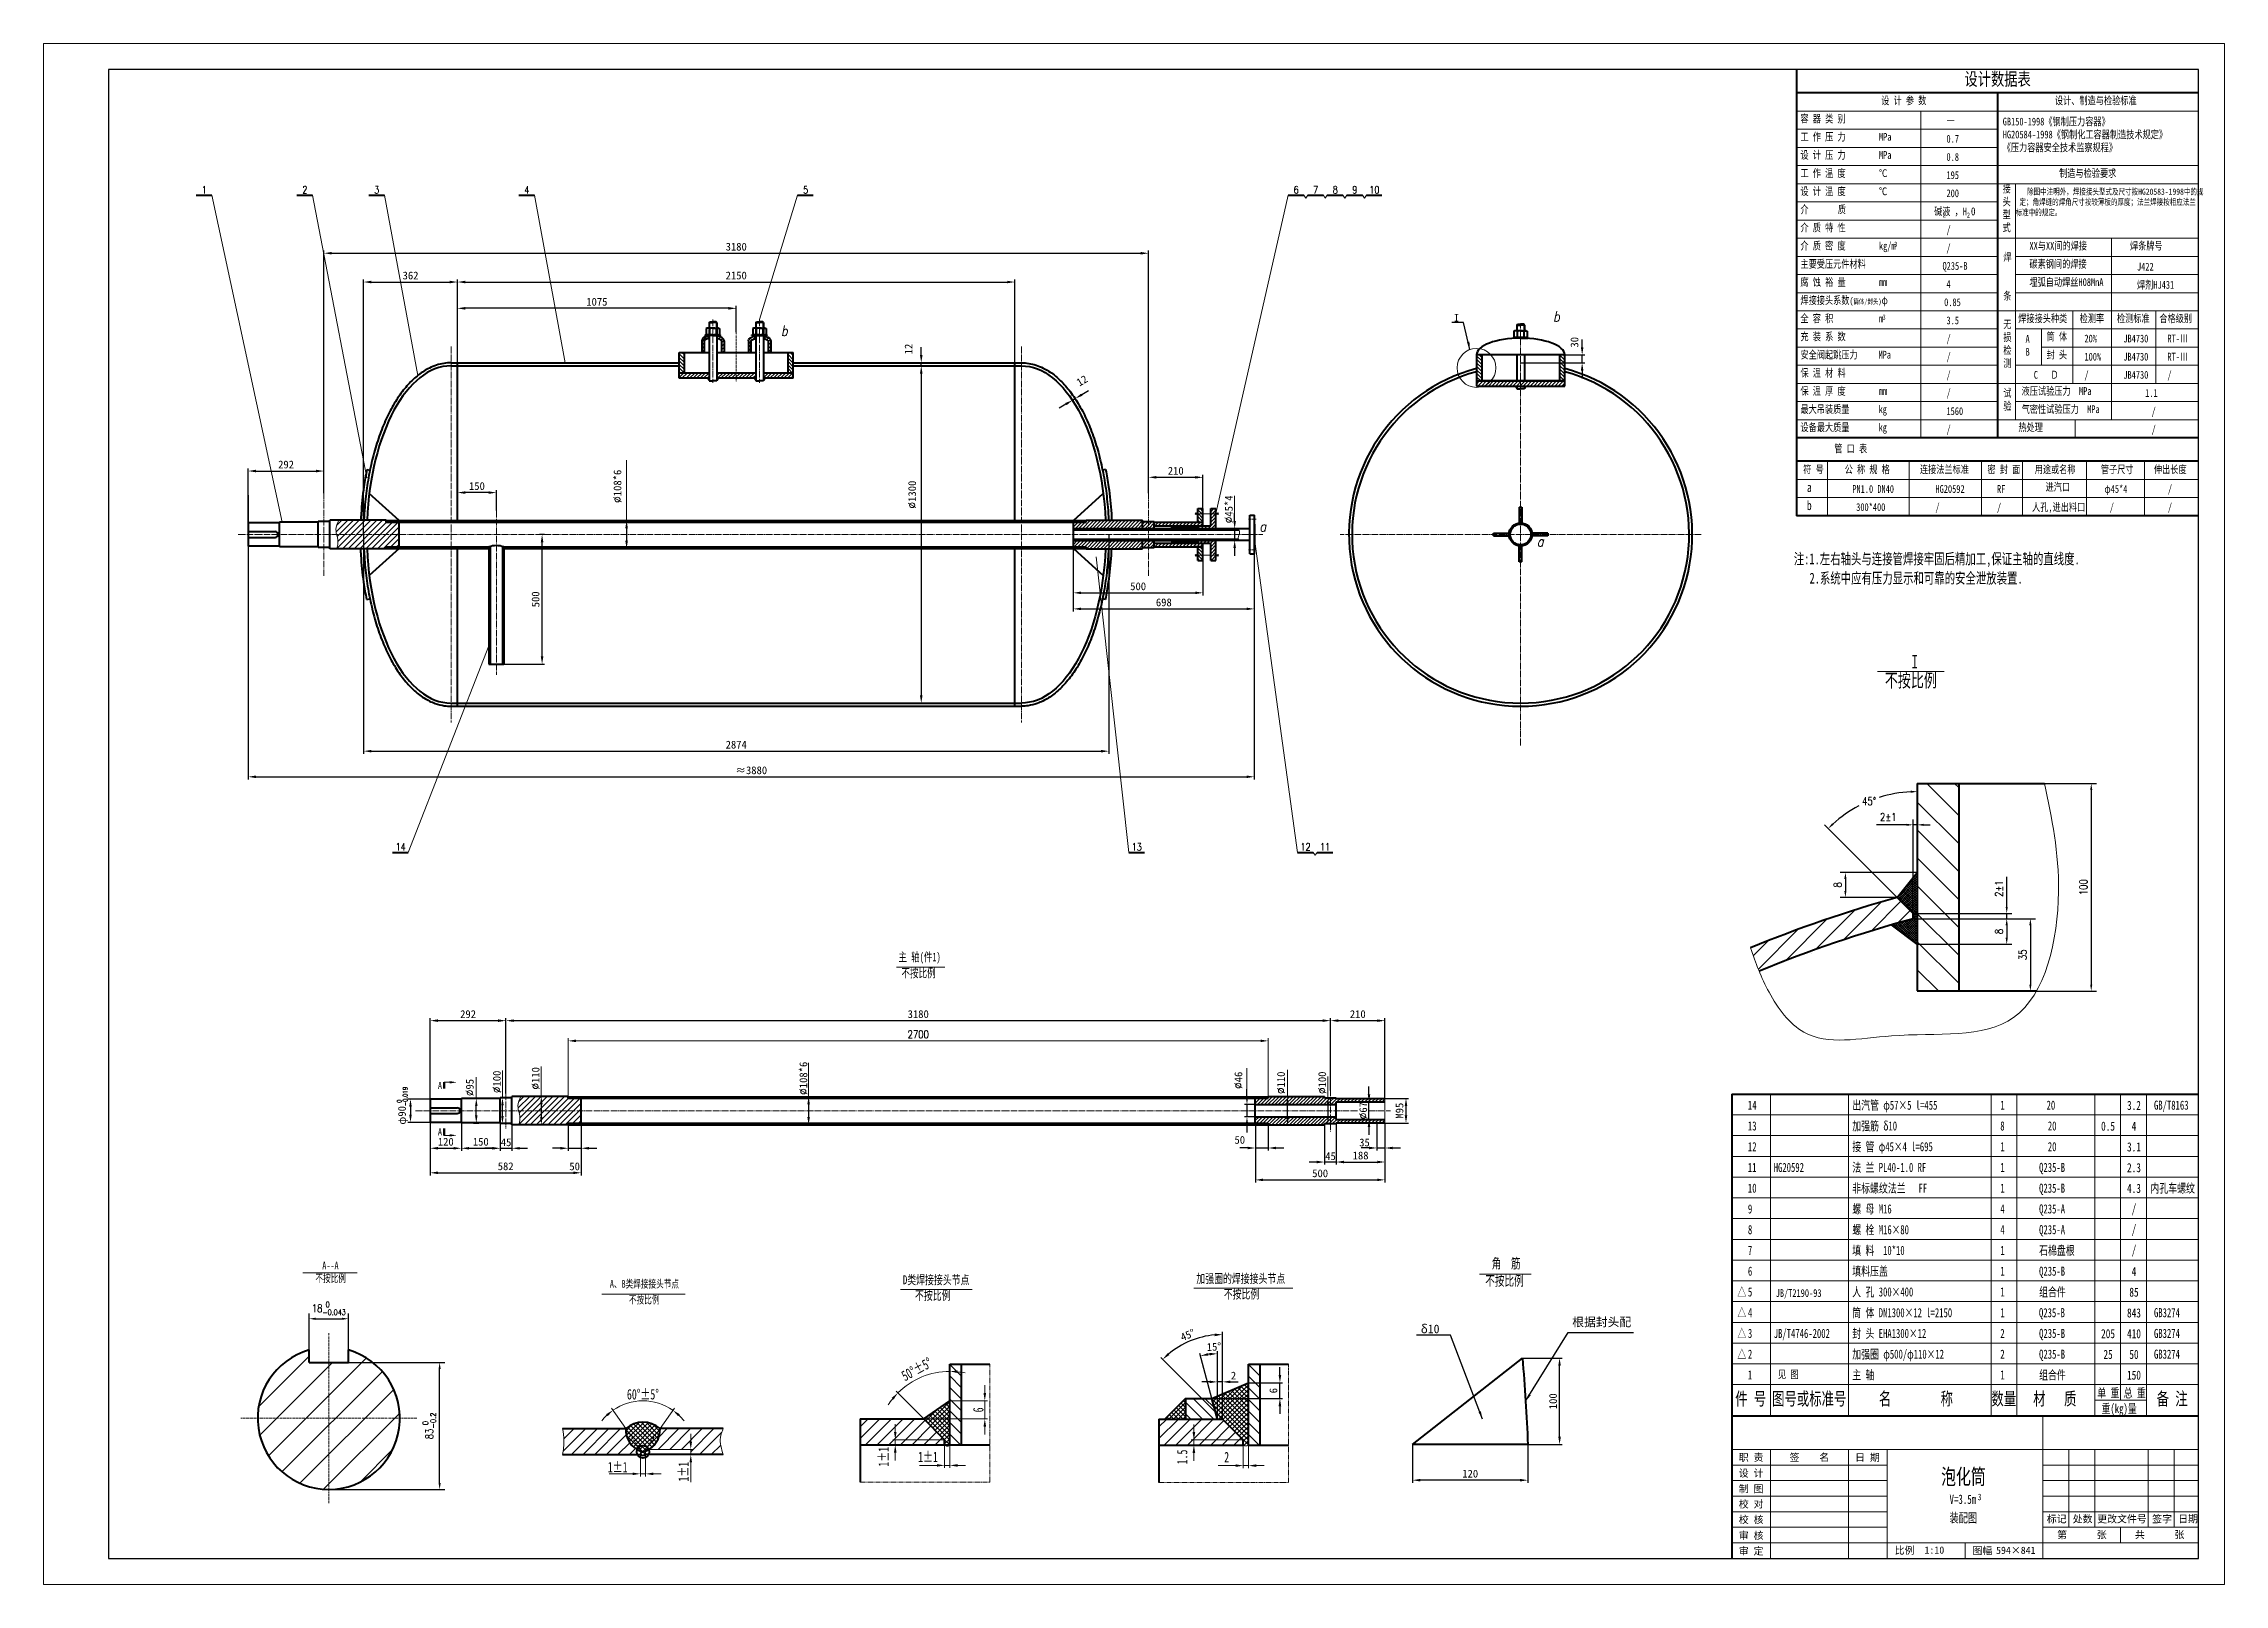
# Model space of a CAD drawing. Extents: x -29228 to 3578, y -1551 to 5346.
# Drawn here: x -29228 to -20818, y -594 to 5346 of the extents above; entities that cross this region are included whole.
import ezdxf
from ezdxf.enums import TextEntityAlignment as Align

# ---------------------------------------------------------------- set-up
doc = ezdxf.new("R2010")
doc.units = 0
doc.header["$LTSCALE"] = 10
doc.header["$PDMODE"] = 1
for name, pattern in [('JXX-L', [2.95, 1.9, -0.25, 0.15, -0.25, 0.15, -0.25]), ('XX-L', [1.25, 0.75, -0.5]), ('ZXX-L', [3.28, 2.5, -0.3, 0.18, -0.3]), ('ZXX-S', [1.27, 0.75, -0.2, 0.12, -0.2])]:
    doc.linetypes.add(name, pattern=pattern)
doc.layers.get('Defpoints').update_dxf_attribs({"linetype": 'CONTINUOUS'})
doc.layers.add('5剖面线层', color=2, linetype='CONTINUOUS')
doc.layers.add('7标注层', color=4, linetype='CONTINUOUS')
for name, color, linetype, lineweight in [('A 粗实线', 1, 'CONTINUOUS', 40), ('B 细实线', 7, 'CONTINUOUS', 18), ('C 文 字', 2, 'CONTINUOUS', 20), ('D 短中心线', 3, 'ZXX-S', 18), ('E 长中心线', 3, 'ZXX-L', 18), ('G 长虚线', 6, 'XX-L', 20), ('I 长双点线', 3, 'JXX-L', 18), ('J 标注尺寸', 2, 'CONTINUOUS', 18)]:
    doc.layers.add(name, color=color, linetype=linetype, lineweight=lineweight)
doc.styles.add('HZTXT', font='SIMFANG.TTF', dxfattribs={"width": 0.75})
doc.styles.add('ITALICT', font='ITALICT.shx', dxfattribs={"width": 0.7})
doc.styles.add('ROMANC', font='romanc', dxfattribs={"width": 0.7, "height": 6})
doc.styles.get("Standard").update_dxf_attribs({"font": 'SIMFANG.TTF'})
doc.styles.add('style2', font='SIMFANG.TTF', dxfattribs={"width": 0.7})
doc.styles.add('TH_GBDIM', font='romans.shx', dxfattribs={"width": 0.8, "bigfont": 'gbcbig.shx'})
doc.styles.add('标题中文', font='SIMFANG.TTF', dxfattribs={"width": 0.7})
doc.dimstyles.new('TH_GBDIM', dxfattribs={"dimscale": 10, "dimtxt": 3, "dimasz": 2.5, "dimexe": 2, "dimexo": 0, "dimgap": 1.5, "dimtad": 1, "dimdec": 1, "dimzin": 0, "dimdsep": 46, "dimtxsty": 'TH_GBDIM', "dimcen": 2.5, "dimclrd": 130, "dimclre": 130, "dimclrt": 3, "dimadec": 0, "dimazin": 0, "dimtfac": 0.714286, "dimtdec": 1, "dimtmove": 0, "dimatfit": 3, "dimfxl": 0, "dimtolj": 1, "dimtzin": 0, "dimlwd": -1, "dimlwe": -1, "dimarcsym": 0})
doc.dimstyles.new('通用标注4.0', dxfattribs={"dimscale": 10, "dimtxt": 3, "dimasz": 3, "dimexe": 1, "dimexo": 0, "dimgap": 1, "dimtad": 1, "dimdec": 0, "dimzin": 0, "dimdsep": 46, "dimtxsty": 'Standard', "dimcen": 0, "dimadec": 0, "dimazin": 0, "dimtfac": 0.375, "dimtdec": 0, "dimtmove": 2, "dimatfit": 3, "dimfxl": 0, "dimtzin": 0, "dimarcsym": 0})
pattern_1 = [(45, (-312.396, 246.951), (-6.735192, 6.735192), [])]
pattern_2 = [(135, (-312.396, 246.951), (-6.735192, -6.735192), [])]
pattern_3 = [(45, (389.445, -1974.408), (-6.735192, 6.735192), [])]

msp = doc.modelspace()

# ---------------------------------------------------------------- texts
at = {"layer": 'C 文 字'}
for s, height, style, width, p in [('1', 28.23, 'ROMANC', 0.8, (-28608.08, 4782.49)), ('2', 28.23, 'ROMANC', 0.8, (-28220.32, 4782.49)), ('3', 28.23, 'ROMANC', 0.8, (-27943.12, 4782.49)), ('4', 28.23, 'ROMANC', 0.8, (-27364.51, 4782.49)), ('5', 28.23, 'ROMANC', 0.8, (-26289.04, 4782.49)), ('6', 28.23, 'ROMANC', 0.8, (-24397.36, 4782.49)), ('7', 28.23, 'ROMANC', 0.8, (-24321.99, 4782.49)), ('8', 28.23, 'ROMANC', 0.8, (-24246.62, 4782.49)), ('9', 28.23, 'ROMANC', 0.8, (-24171.24, 4782.49)), ('10', 28.227, 'ROMANC', 0.8, (-24095.87, 4782.49)), ('14', 28.227, 'ROMANC', 0.8, (-27850.98, 2249.19)), ('13', 28.227, 'ROMANC', 0.8, (-25012.17, 2249.19)), ('12', 28.227, 'ROMANC', 0.8, (-24361.07, 2249.19)), ('11', 28.227, 'ROMANC', 0.8, (-24285.7, 2249.19)), ('3.2', 35, 'HZTXT', 0.75, (-21166.39, 1252.32)), ('0.5', 35, 'HZTXT', 0.75, (-21266.39, 1172.32)), ('4', 35, 'HZTXT', 0.75, (-21166.39, 1172.32)), ('3.1', 35, 'HZTXT', 0.75, (-21166.39, 1092.32)), ('2.3', 35, 'HZTXT', 0.75, (-21166.39, 1012.32)), ('4.3', 35, 'HZTXT', 0.75, (-21166.39, 932.32)), ('/', 35, 'HZTXT', 0.75, (-21166.39, 852.32)), ('/', 35, 'HZTXT', 0.75, (-21166.39, 772.32)), ('/', 35, 'HZTXT', 0.75, (-21166.39, 692.32)), ('4', 35, 'HZTXT', 0.75, (-21166.39, 612.32)), ('85', 35, 'HZTXT', 0.75, (-21166.39, 532.32)), ('843', 35, 'HZTXT', 0.75, (-21166.39, 452.32)), ('205', 35, 'HZTXT', 0.75, (-21266.39, 372.32)), ('410', 35, 'HZTXT', 0.75, (-21166.39, 372.32)), ('25', 35, 'HZTXT', 0.75, (-21266.39, 292.32)), ('50', 35, 'HZTXT', 0.75, (-21166.39, 292.32)), ('150', 35, 'HZTXT', 0.75, (-21166.39, 212.32))]:
    msp.add_text(s, height=height, dxfattribs=dict(at, style=style, width=width)).set_placement(p, align=Align.MIDDLE)
at = {"layer": 'C 文 字', "style": 'ITALICT', "width": 0.8}
for s, p in [('b', (-23406.74, 4274.14)), ('b', (-26384.28, 4219.13)), ('a', (-24539.22, 3464.55)), ('a', (-23469.13, 3407.18))]:
    msp.add_text(s, height=40, dxfattribs=at).set_placement(p)
at = {"layer": 'C 文 字', "color": 3, "style": 'TH_GBDIM', "width": 0.8}
for s, p in [(' 0', (-27847.6, 1251.59)), ('-0.019', (-27824.88, 1248.99))]:
    msp.add_text(s, height=17.04, rotation=90, dxfattribs=at).set_placement(p)
at = {"layer": 'C 文 字', "style": '标题中文', "oblique": 0.5}
msp.add_text('职 责', height=28, rotation=0.095868, dxfattribs=at).set_placement((-22642.87, -104.56), align=Align.MIDDLE_CENTER)
for s, p in [('设 计', (-22642.87, -164.56)), ('签    名', (-22418.31, -103.51)), ('日 期', (-22194.41, -104.11)), ('制 图', (-22642.87, -224.56)), ('校 对', (-22642.87, -283.5)), ('校 核', (-22642.87, -343.5)), ('标记', (-21464.44, -340.84)), ('处数', (-21364.44, -340.84)), ('更改文件号', (-21212.83, -340.84)), ('签字', (-21057.98, -340.84)), ('日期', (-20957.98, -340.84)), ('审 核', (-22642.87, -404.56)), ('第      张', (-21367.41, -401.8)), ('共      张', (-21067.41, -401.8)), ('审 定', (-22642.87, -464.56)), ('比例', (-22051.09, -461.98)), ('1:10', (-21936.27, -461.98)), ('图幅', (-21751.09, -462.88)), ('594×841', (-21622.19, -462.88))]:
    msp.add_text(s, height=28, rotation=0.095868, dxfattribs=at).set_placement(p, align=Align.MIDDLE)
at = {"layer": 'C 文 字', "attachment_point": 1, "style": 'HZTXT'}
for s, insert, char_height, width in [('设计数据表', (-21820.21, 5234.65), 50, 775), ('设 计 参 数', (-22141.13, 5141.65), 30, 480), ('设计、制造与检验标准', (-21471.21, 5141.65), 30, 480), ('容 器 类 别', (-22452.63, 5071.65), 30, 480), ('一', (-21889.46, 5064.1), 30, 480), ('GB150-1998《钢制压力容器》\\PHG20584-1998《钢制化工容器制造技术规定》\\P《压力容器安全技术监察规程》', (-21672.56, 5060.66), 30, 775), ('工 作 压 力        MPa', (-22452.63, 5001.65), 30, 480), ('0.7', (-21889.46, 4994.1), 30, 480), ('设 计 压 力        MPa', (-22452.63, 4931.65), 30, 480), ('0.8', (-21889.46, 4924.1), 30, 480), ('设 计 温 度        ℃', (-22452.63, 4791.65), 30, 480), ('工 作 温 度        ℃', (-22452.63, 4861.65), 30, 480), ('195', (-21889.46, 4854.1), 30, 480), ('接\\P头\\P型\\P式', (-21673.08, 4801.72), 30, 480), (' 制造与检验要求', (-21471.21, 4861.65), 30, 480), ('介       质', (-22452.63, 4721.65), 30, 480), ('碱液 ，H O', (-21937.14, 4714.1), 30, 480), ('200', (-21889.46, 4784.1), 30, 480), ('   除图中注明外，焊接接头型式及尺寸按HG20583-1998中的规\\P 定；角焊缝的焊角尺寸按较薄板的厚度；法兰焊接按相应法兰标准中的规定。', (-21622.73, 4787.43), 24, 705), ('介 质 特 性', (-22452.63, 4651.65), 30, 480), ('2', (-21904.13, 4695.83), 20, 480), ('/', (-21889.46, 4644.1), 30, 480), ('2', (-21810.9, 4695.06), 20, 480), ('介 质 密 度        kg/m', (-22452.63, 4581.65), 30, 480), ('3', (-22090.87, 4582.56), 20, 480), ('/', (-21889.46, 4574.1), 30, 480), ('焊\\P\\P\\P条', (-21670.21, 4538.29), 30, 480), ('XX与XX间的焊接', (-21569.4, 4581.65), 30, 480), ('焊条牌号', (-21181.76, 4581.65), 30, 480), ('主要受压元件材料', (-22452.63, 4511.65), 30, 480), (' Q235-B', (-21920.86, 4504.1), 30, 480), ('碳素钢间的焊接', (-21569.4, 4511.65), 30, 480), ('J422', (-21154.7, 4501.14), 30, 480), ('腐 蚀 裕 量        mm', (-22452.63, 4441.65), 30, 480), ('焊接接头系数{\\H0.8333x;(\\H0.8x;筒体/封头)}φ{\\H0.8333x;        } ', (-22452.63, 4371.65), 30, 480), ('4', (-21889.46, 4434.1), 30, 480), ('埋弧自动焊丝H08MnA', (-21569.4, 4441.65), 30, 480), ('焊剂HJ431', (-21154.7, 4431.14), 30, 480), ('全 容 积           m', (-22452.63, 4301.65), 30, 480), ('3', (-22136.06, 4301.8), 20, 480), ('0.85', (-21898.44, 4364.1), 30, 480), ('3.5', (-21889.46, 4294.1), 30, 480), ('焊接接头种类', (-21612.71, 4301.65), 30, 480), ('检测率', (-21375.81, 4301.65), 30, 480), ('检测标准', (-21232.16, 4301.65), 30, 480), ('合格级别', (-21068.35, 4301.65), 30, 480), ('充 装 系 数', (-22452.63, 4231.65), 30, 480), ('/', (-21889.46, 4224.1), 30, 480), ('无\\P损\\P检\\P测', (-21670.21, 4278.99), 30, 480), ('A\\PB', (-21584.52, 4223.03), 30, 480), ('筒 体', (-21503.37, 4231.65), 30, 480), ('20%', (-21357.39, 4224.1), 30, 480), ('JB4730', (-21207.39, 4224.1), 30, 480), ('RT-Ⅲ', (-21037.39, 4224.1), 30, 480), ('安全阀起跳压力     MPa', (-22452.63, 4161.65), 30, 480), ('/', (-21889.46, 4154.1), 30, 480), ('封 头', (-21503.37, 4161.65), 30, 480), ('100%', (-21357.39, 4154.1), 30, 480), ('JB4730', (-21207.39, 4154.1), 30, 480), ('RT-Ⅲ', (-21037.39, 4154.1), 30, 480), ('保 温 材 料', (-22452.63, 4091.65), 30, 480), ('/', (-21889.46, 4084.1), 30, 480), ('C   Ｄ', (-21552.75, 4084.1), 30, 480), ('/', (-21357.39, 4084.1), 30, 480), ('JB4730', (-21207.39, 4084.1), 30, 480), ('/', (-21037.39, 4084.1), 30, 480), ('保 温 厚 度        mm', (-22452.63, 4021.65), 30, 480), ('最大吊装质量       kg', (-22452.63, 3951.65), 30, 480), ('/', (-21889.46, 4014.1), 30, 480), ('试\\P验', (-21670.21, 4014.1), 30, 480), ('气密性试验压力  MPa', (-21599.64, 3951.65), 30, 480), ('液压试验压力  MPa', (-21599.64, 4021.65), 30, 480), ('1.1', (-21123.41, 4014.1), 30, 480), ('设备最大质量       kg', (-22452.63, 3881.65), 30, 480), ('/', (-21889.46, 3874.1), 30, 480), ('1560', (-21889.46, 3944.1), 30, 480), ('热处理', (-21612.24, 3881.65), 30, 480), ('/', (-21098.38, 3944.1), 30, 480), ('/', (-21098.38, 3874.1), 30, 480), ('管 口 表', (-22321.95, 3799.45), 30, 480), (' 符 号', (-22457.98, 3719.52), 30, 480), ('公 称 规 格', (-22281.97, 3719.52), 30, 480), ('连接法兰标准', (-21991.96, 3719.52), 30, 480), ('密 封 面', (-21731.29, 3719.52), 30, 480), ('用途或名称', (-21549.28, 3719.52), 30, 480), ('管子尺寸', (-21293.95, 3719.52), 30, 480), ('伸出长度', (-21089.29, 3719.52), 30, 480), ('a', (-22427.62, 3653.75), 36, 576), ('PN1.0 DN40', (-22252.55, 3644.1), 30, 480), ('HG20592', (-21932.03, 3644.1), 30, 480), ('RF', (-21694.64, 3644.1), 30, 480), ('进汽口', (-21507.39, 3651.82), 30, 480), ('φ45*4', (-21280.5, 3644.1), 30, 480), ('/', (-21035.81, 3644.1), 30, 480), ('b', (-22427.62, 3583.75), 36, 576), ('300*400', (-22237.63, 3574.1), 30, 480), ('/', (-21932.03, 3574.1), 30, 480), ('/', (-21694.64, 3574.1), 30, 480), ('人孔,进出料口', (-21559.48, 3574.1), 30, 480), ('/', (-21259.87, 3574.1), 30, 480), ('/', (-21035.81, 3574.1), 30, 480), ('JB/T2190-93', (-22548.01, 544.26), 30, 480), ('见 图', (-22539.05, 230.84), 30, 480)]:
    msp.add_mtext(s, dxfattribs=dict(at, insert=insert, char_height=char_height, width=width))
at = {"layer": 'C 文 字'}
for s, insert, char_height, attachment_point in [('I', (-23768.47, 4274.27), 30, 9), ('根据封头配', (-23332.71, 434.09), 33.333, 1), ('δ10', (-23844.52, 373.66), 33.333, 9)]:
    msp.add_mtext(s, dxfattribs=dict(at, insert=insert, char_height=char_height, attachment_point=attachment_point))
at = {"layer": 'J 标注尺寸', "style": '标题中文', "width": 0.7}
for s, height, p in [('注:1.左右轴头与连接管焊接牢固后精加工,保证主轴的直线度.', 42, (-22478.15, 3338.84)), ('2.系统中应有压力显示和可靠的安全泄放装置.', 42, (-22417.54, 3264.36)), ('A', 28, (-27707.23, 1315.34)), ('14', 35, (-22655.16, 1236)), ('出汽管 φ57×5 l=455', 35, (-22252.72, 1236)), ('1', 35, (-21681.91, 1236)), ('20', 35, (-21503.37, 1236)), ('GB/T8163', 35, (-21089.23, 1236)), ('13', 35, (-22655.16, 1156)), ('加强筋 δ10', 35, (-22252.72, 1156)), ('8', 35, (-21681.91, 1156)), ('20', 35, (-21498.58, 1156)), ('A', 28, (-27707.23, 1136.75)), ('12', 35, (-22655.16, 1076)), ('接 管 φ45×4 l=695', 35, (-22252.72, 1076)), ('1', 35, (-21681.91, 1076)), ('20', 35, (-21498.58, 1076)), ('11', 35, (-22655.16, 996)), ('HG20592', 35, (-22555.69, 996)), ('法 兰 PL40-1.0 RF', 35, (-22252.72, 996)), ('1', 35, (-21681.91, 996)), ('Q235-B', 35, (-21532.23, 996)), ('10', 35, (-22655.16, 916)), ('非标螺纹法兰   FF', 35, (-22252.72, 916)), ('1', 35, (-21681.91, 916)), ('Q235-B', 35, (-21532.23, 916)), ('内孔车螺纹', 35, (-21102.89, 916)), ('9', 35, (-22655.16, 836)), ('螺 母 M16', 35, (-22252.72, 836)), ('4', 35, (-21681.91, 836)), ('Q235-A', 35, (-21532.23, 836)), ('8', 35, (-22655.16, 756)), ('螺 栓 M16×80', 35, (-22252.72, 756)), ('4', 35, (-21681.91, 756)), ('Q235-A', 35, (-21532.23, 756)), ('7', 35, (-22655.16, 676)), ('填 料  10*10', 35, (-22252.72, 676)), ('1', 35, (-21681.91, 676)), ('石棉盘根', 35, (-21532.23, 676)), ('6', 35, (-22655.16, 596)), ('填料压盖', 35, (-22252.72, 596)), ('1', 35, (-21681.91, 596)), ('Q235-B', 35, (-21532.23, 596)), ('△', 35, (-22695.88, 516)), ('5', 35, (-22655.16, 516)), ('人 孔 300×400', 35, (-22252.72, 516)), ('1', 35, (-21681.91, 516)), ('组合件', 35, (-21532.23, 516)), ('△', 35, (-22695.88, 436)), ('4', 35, (-22655.16, 436)), ('筒 体 DN1300×12 l=2150', 35, (-22252.72, 436)), ('1', 35, (-21681.91, 436)), ('Q235-B', 35, (-21532.71, 436)), ('GB3274', 35, (-21089.23, 436)), ('△', 35, (-22695.88, 356)), ('3', 35, (-22655.16, 356)), ('JB/T4746-2002', 35, (-22555.69, 356)), ('封 头 EHA1300×12', 35, (-22252.72, 356)), ('2', 35, (-21681.91, 356)), ('Q235-B', 35, (-21532.23, 356)), ('GB3274', 35, (-21089.23, 356)), ('△', 35, (-22695.88, 276)), ('2', 35, (-22655.16, 276)), ('加强圈 φ500/φ110×12', 35, (-22252.72, 276)), ('2', 35, (-21681.91, 276)), ('Q235-B', 35, (-21532.23, 276)), ('GB3274', 35, (-21089.23, 276)), ('1', 35, (-22655.16, 196)), ('主 轴  ', 35, (-22252.72, 196)), ('1', 35, (-21681.91, 196)), ('组合件', 35, (-21532.23, 196)), ('件 号', 49.98, (-22704.01, 96.87)), ('图号或标准号', 49.98, (-22561.89, 96.87)), ('名        称', 49.98, (-22150.22, 96.87)), ('数量', 49.98, (-21716.14, 96.87)), ('材   质', 49.98, (-21555.16, 96.87)), ('单 重', 35, (-21307.81, 126.47)), ('重(kg)量', 35, (-21291.22, 66.47)), ('总 重', 35, (-21206.07, 126.47)), ('备 注', 49.98, (-21078.67, 96.87)), ('泡化筒', 59.976, (-21909.89, -208.61)), ('V=3.5m', 35.986, (-21877.74, -283.82)), ('3', 25.2, (-21768.98, -269.68)), ('装配图', 35.986, (-21877.67, -355.5))]:
    msp.add_text(s, height=height, dxfattribs=at).set_placement(p)
at = {"layer": 'J 标注尺寸', "attachment_point": 1}
for s, insert, char_height, width, style in [('I', (-22024.08, 2989.5), 52.5, 765, 'style2'), ('{\\f仿宋_GB2312|b0|i0|c134|p49;不按比例}', (-22127.02, 2917.7), 52.5, 765, 'style2'), ('主 轴(件1)', (-25930.97, 1841.36), 33.6, 489.6, 'style2'), ('{\\f仿宋_GB2312|b0|i0|c134|p49;不按比例}', (-25919.51, 1779.69), 33.6, 489.6, 'style2'), ('不按比例', (-28179.74, 601.01), 30, 621, '标题中文'), ('A--A', (-28153.12, 650.33), 30, 621, '标题中文'), ('D{\\f仿宋_GB2312|b0|i0|c134|p49;类焊接接头节点}', (-25913.79, 597.86), 35, 510, 'style2'), ('加强圈的焊接接头节点', (-24782.36, 602.76), 35, 510, 'style2'), ('{\\f仿宋_GB2312|b0|i0|c134|p49;不按比例}', (-23668.25, 596.15), 38.8885, 566.661, 'style2'), ('角  筋', (-23643.31, 662.93), 38.888, 566.661, 'style2'), ('A、B类焊接接头节点', (-27044.02, 579.63), 30, 621, '标题中文'), ('不按比例', (-26970.57, 518.48), 30, 621, '标题中文'), ('{\\f仿宋_GB2312|b0|i0|c134|p49;不按比例}', (-25867.42, 537.76), 35, 510, 'style2'), ('{\\f仿宋_GB2312|b0|i0|c134|p49;不按比例}', (-24676.56, 542.66), 35, 510, 'style2')]:
    msp.add_mtext(s, dxfattribs=dict(at, insert=insert, char_height=char_height, width=width, style=style))
at = {"layer": 'J 标注尺寸', "char_height": 40, "attachment_point": 5, "style": 'style2'}
for s, insert, rotation in [('{\\f仿宋_GB2312|b0|i0|c134|p49;50°±5°}', (-25860.79, 235.18), 28.515224), ('6', (-25623.07, 78.76), 90), ('{\\f仿宋_GB2312|b0|i0|c134|p49;1±1}', (-25988.41, -102.01), 90), ('{\\f仿宋_GB2312|b0|i0|c134|p49;1\\f仿宋_GB2312|b0|i0|c0|p49;.\\f仿宋_GB2312|b0|i0|c134|p49;5}', (-24836.76, -102.88), 90), ('{\\f仿宋_GB2312|b0|i0|c134|p49;1±1}', (-26760.07, -159.31), 90)]:
    msp.add_mtext(s, dxfattribs=dict(at, insert=insert, rotation=rotation))
for s, insert in [('60°±5°', (-26916.51, 138.61)), ('{\\f仿宋_GB2312|b0|i0|c134|p49;1±1}', (-25816.95, -102.37)), ('{\\f仿宋_GB2312|b0|i0|c134|p49;2}', (-24665.3, -103.24)), ('{\\f仿宋_GB2312|b0|i0|c134|p49;1±1}', (-27013.67, -141.85))]:
    msp.add_mtext(s, dxfattribs=dict(at, insert=insert))

# ---------------------------------------------------------------- blocks, each defined once
blk = doc.blocks.new('*D86')
at = {"layer": '7标注层', "color": 130}
for p, q in [((-28052, 261.5), (-27680.5, 261.5)), ((-27700.5, -202.9), (-27700.5, 236.5)), ((-28128, -227.9), (-27680.5, -227.9))]:
    blk.add_line(p, q, dxfattribs=at)
for points in [[(-27704.6, 236.5), (-27696.3, 236.5), (-27700.5, 261.5)], [(-27704.6, -202.9), (-27696.3, -202.9), (-27700.5, -227.9)]]:
    blk.add_solid(points, dxfattribs=at)
at = {"layer": 'Defpoints', "color": 0}
for p in [(-28052, 261.5), (-27700.5, 261.5), (-28128, -227.9)]:
    blk.add_point(p, dxfattribs=at)
at = {"layer": '7标注层', "color": 3, "insert": (-27740.3, 16.8), "char_height": 30, "attachment_point": 5, "rotation": 90, "style": 'TH_GBDIM'}
blk.add_mtext('\\A1;83{\\H0.71x;\\S 0^ -0.2;}', dxfattribs=at)
blk = doc.blocks.new('*D87')
at = {"layer": '7标注层', "color": 130}
for p, q in [((-28203.9, 309.9), (-28203.9, 450)), ((-28178.9, 430), (-28077, 430)), ((-28052, 309.9), (-28052, 450))]:
    blk.add_line(p, q, dxfattribs=at)
for points in [[(-28178.9, 434.1), (-28178.9, 425.8), (-28203.9, 430)], [(-28077, 434.1), (-28077, 425.8), (-28052, 430)]]:
    blk.add_solid(points, dxfattribs=at)
at = {"layer": 'Defpoints', "color": 0}
for p in [(-28052, 430), (-28203.9, 309.9), (-28052, 309.9)]:
    blk.add_point(p, dxfattribs=at)
at = {"layer": '7标注层', "color": 3, "insert": (-28128, 470), "char_height": 30, "attachment_point": 5, "style": 'TH_GBDIM'}
blk.add_mtext('\\A1;18{}{\\H0.7143x;\\S 0^ -0.043;}', dxfattribs=at)
blk = doc.blocks.new('*D85')
at = {"layer": 'Defpoints', "color": 0}
for p in [(-24765.7, 358.1), (-24681.2, 140.5), (-24681.2, 42.9), (-24681.2, 42.9), (-24601.2, -37.1)]:
    blk.add_point(p, dxfattribs=at)
at = {"layer": 'J 标注尺寸', "color": 0, "lineweight": -2}
for p, q in [((-24681.2, 140.5), (-24681.2, 379.2)), ((-24681.2, 42.9), (-24919, 280.7))]:
    blk.add_line(p, q, dxfattribs=at)
blk.add_arc((-24681.2, 42.9), 326.3, 95.2691, 129.7309, dxfattribs=at)
at = {"layer": 'J 标注尺寸', "color": 0}
for points in [[(-24711.4, 372.8), (-24711, 362.8), (-24681.2, 369.2)], [(-24886.4, 290.1), (-24893.2, 297.5), (-24912, 273.6)]]:
    blk.add_solid(points, dxfattribs=at)
at = {"layer": 'J 标注尺寸', "color": 0, "insert": (-24815.7, 367.5), "char_height": 30, "attachment_point": 5, "rotation": 22.5}
blk.add_mtext('45°', dxfattribs=at)
blk = doc.blocks.new('*D84')
at = {"layer": 'Defpoints', "color": 0}
for p in [(-24581.2, 182.9), (-24460.1, 182.9), (-24722.7, 122.9)]:
    blk.add_point(p, dxfattribs=at)
at = {"layer": 'J 标注尺寸', "color": 0, "lineweight": -2}
for p, q in [((-24581.2, 182.9), (-24450.1, 182.9)), ((-24460.1, 212.9), (-24460.1, 242.9)), ((-24460.1, 122.9), (-24460.1, 182.9)), ((-24722.7, 122.9), (-24450.1, 122.9)), ((-24460.1, 92.9), (-24460.1, 62.9))]:
    blk.add_line(p, q, dxfattribs=at)
at = {"layer": 'J 标注尺寸', "color": 0}
for points in [[(-24465.1, 212.9), (-24455.1, 212.9), (-24460.1, 182.9)], [(-24465.1, 92.9), (-24455.1, 92.9), (-24460.1, 122.9)]]:
    blk.add_solid(points, dxfattribs=at)
at = {"layer": 'J 标注尺寸', "color": 0, "insert": (-24485.1, 152.9), "char_height": 30, "attachment_point": 5, "rotation": 90}
blk.add_mtext('6', dxfattribs=at)
blk = doc.blocks.new('*D83')
at = {"layer": 'Defpoints', "color": 0}
for p in [(-24745.1, 291.5), (-24722.7, 122.9), (-24701.2, 132), (-24701.2, 42.9), (-24701.2, 42.9)]:
    blk.add_point(p, dxfattribs=at)
at = {"layer": 'J 标注尺寸', "color": 0, "lineweight": -2}
for p, q in [((-24722.7, 122.9), (-24769.1, 296.3)), ((-24701.2, 132), (-24701.2, 305.3))]:
    blk.add_line(p, q, dxfattribs=at)
blk.add_arc((-24701.2, 42.9), 252.4, 96.81369, 98.18631, dxfattribs=at)
at = {"layer": 'J 标注尺寸', "color": 0}
for points in [[(-24736.2, 287.8), (-24738.2, 297.6), (-24766.6, 286.7)], [(-24731.5, 298.5), (-24730.9, 288.5), (-24701.2, 295.3)]]:
    blk.add_solid(points, dxfattribs=at)
at = {"layer": 'J 标注尺寸', "color": 0, "insert": (-24714.2, 321.8), "char_height": 30, "attachment_point": 5, "rotation": 2.67042}
blk.add_mtext('15°', dxfattribs=at)
blk = doc.blocks.new('*D82')
at = {"layer": 'Defpoints', "color": 0}
for p in [(-24701.2, 186.7), (-24701.2, 42.9), (-24681.2, 42.9)]:
    blk.add_point(p, dxfattribs=at)
at = {"layer": 'J 标注尺寸', "color": 0, "lineweight": -2}
for p, q in [((-24731.2, 186.7), (-24761.2, 186.7)), ((-24701.2, 42.9), (-24701.2, 196.7)), ((-24681.2, 186.7), (-24701.2, 186.7)), ((-24681.2, 42.9), (-24681.2, 196.7)), ((-24651.2, 186.7), (-24621.2, 186.7))]:
    blk.add_line(p, q, dxfattribs=at)
at = {"layer": 'J 标注尺寸', "color": 0}
for points in [[(-24731.2, 191.7), (-24731.2, 181.7), (-24701.2, 186.7)], [(-24651.2, 191.7), (-24651.2, 181.7), (-24681.2, 186.7)]]:
    blk.add_solid(points, dxfattribs=at)
at = {"layer": 'J 标注尺寸', "color": 0, "insert": (-24639.1, 210.9), "char_height": 30, "attachment_point": 5}
blk.add_mtext('2', dxfattribs=at)
blk = doc.blocks.new('*D80')
at = {"layer": 'C 文 字', "color": 0, "lineweight": -2}
for p, q in [((-23948.4, -54.7), (-23948.4, -202.4)), ((-23503.9, -54.7), (-23503.9, -202.4)), ((-23533.9, -192.4), (-23918.4, -192.4))]:
    blk.add_line(p, q, dxfattribs=at)
at = {"layer": 'C 文 字', "color": 0}
for points in [[(-23918.4, -187.4), (-23918.4, -197.4), (-23948.4, -192.4)], [(-23533.9, -187.4), (-23533.9, -197.4), (-23503.9, -192.4)]]:
    blk.add_solid(points, dxfattribs=at)
at = {"layer": 'Defpoints', "color": 0}
for p in [(-23948.4, -54.7), (-23503.9, -54.7), (-23948.4, -192.4)]:
    blk.add_point(p, dxfattribs=at)
at = {"layer": 'C 文 字', "color": 0, "insert": (-23726.1, -167.4), "char_height": 30, "attachment_point": 5}
blk.add_mtext('120', dxfattribs=at)
blk = doc.blocks.new('*D81')
at = {"layer": 'C 文 字', "color": 0, "lineweight": -2}
for p, q in [((-23525, 278.7), (-23371.5, 278.7)), ((-23381.5, -24.7), (-23381.5, 248.7)), ((-23503.9, -54.7), (-23371.5, -54.7))]:
    blk.add_line(p, q, dxfattribs=at)
at = {"layer": 'C 文 字', "color": 0}
for points in [[(-23386.5, 248.7), (-23376.5, 248.7), (-23381.5, 278.7)], [(-23386.5, -24.7), (-23376.5, -24.7), (-23381.5, -54.7)]]:
    blk.add_solid(points, dxfattribs=at)
at = {"layer": 'Defpoints', "color": 0}
for p in [(-23525, 278.7), (-23381.5, 278.7), (-23503.9, -54.7)]:
    blk.add_point(p, dxfattribs=at)
at = {"layer": 'C 文 字', "color": 0, "insert": (-23406.5, 112), "char_height": 30, "attachment_point": 5, "rotation": 90}
blk.add_mtext('100', dxfattribs=at)
blk = doc.blocks.new('*D88')
at = {"layer": 'C 文 字', "color": 0, "lineweight": -2}
for p, q in [((-27993.7, 3453.6), (-27993.7, 2608.2)), ((-25119.7, 3453.6), (-25119.7, 2608.2)), ((-27963.7, 2618.2), (-25149.7, 2618.2))]:
    blk.add_line(p, q, dxfattribs=at)
at = {"layer": 'C 文 字', "color": 0}
for points in [[(-27963.7, 2623.2), (-27963.7, 2613.2), (-27993.7, 2618.2)], [(-25149.7, 2623.2), (-25149.7, 2613.2), (-25119.7, 2618.2)]]:
    blk.add_solid(points, dxfattribs=at)
at = {"layer": 'Defpoints', "color": 0}
for p in [(-27993.7, 3453.6), (-25119.7, 3453.6), (-25119.7, 2618.2)]:
    blk.add_point(p, dxfattribs=at)
at = {"layer": 'C 文 字', "color": 0, "insert": (-26556.7, 2643.2), "char_height": 30, "attachment_point": 5}
blk.add_mtext('2874', dxfattribs=at)
blk = doc.blocks.new('*D102')
at = {"layer": 'C 文 字', "color": 0, "lineweight": -2}
for p, q in [((-28146.7, 3613.4), (-28146.7, 4547.9)), ((-24966.7, 3613.4), (-24966.7, 4547.9)), ((-28116.7, 4537.9), (-24996.7, 4537.9))]:
    blk.add_line(p, q, dxfattribs=at)
at = {"layer": 'C 文 字', "color": 0}
for points in [[(-28116.7, 4542.9), (-28116.7, 4532.9), (-28146.7, 4537.9)], [(-24996.7, 4542.9), (-24996.7, 4532.9), (-24966.7, 4537.9)]]:
    blk.add_solid(points, dxfattribs=at)
at = {"layer": 'Defpoints', "color": 0}
for p in [(-24966.7, 4537.9), (-28146.7, 3613.4), (-24966.7, 3613.4)]:
    blk.add_point(p, dxfattribs=at)
at = {"layer": 'C 文 字', "color": 0, "insert": (-26556.7, 4562.9), "char_height": 30, "attachment_point": 5}
blk.add_mtext('3180', dxfattribs=at)
blk = doc.blocks.new('*D100')
at = {"layer": 'C 文 字', "color": 0, "lineweight": -2}
for p, q in [((-27631.7, 4115.6), (-27631.7, 4436.9)), ((-27601.7, 4426.9), (-25511.7, 4426.9)), ((-25481.7, 4115.6), (-25481.7, 4436.9))]:
    blk.add_line(p, q, dxfattribs=at)
at = {"layer": 'C 文 字', "color": 0}
for points in [[(-27601.7, 4431.9), (-27601.7, 4421.9), (-27631.7, 4426.9)], [(-25511.7, 4431.9), (-25511.7, 4421.9), (-25481.7, 4426.9)]]:
    blk.add_solid(points, dxfattribs=at)
at = {"layer": 'Defpoints', "color": 0}
for p in [(-25481.7, 4426.9), (-27631.7, 4115.6), (-25481.7, 4115.6)]:
    blk.add_point(p, dxfattribs=at)
at = {"layer": 'C 文 字', "color": 0, "insert": (-26556.7, 4451.9), "char_height": 30, "attachment_point": 5}
blk.add_mtext('2150', dxfattribs=at)
blk = doc.blocks.new('*D92')
at = {"layer": 'C 文 字', "color": 0, "lineweight": -2}
for p, q in [((-27631.7, 3596.5), (-27631.7, 3625.1)), ((-27481.7, 3545.8), (-27481.7, 3625.1)), ((-27511.7, 3615.1), (-27601.7, 3615.1))]:
    blk.add_line(p, q, dxfattribs=at)
at = {"layer": 'C 文 字', "color": 0}
for points in [[(-27601.7, 3620.1), (-27601.7, 3610.1), (-27631.7, 3615.1)], [(-27511.7, 3620.1), (-27511.7, 3610.1), (-27481.7, 3615.1)]]:
    blk.add_solid(points, dxfattribs=at)
at = {"layer": 'Defpoints', "color": 0}
for p in [(-27631.7, 3615.1), (-27631.7, 3596.5), (-27481.7, 3545.8)]:
    blk.add_point(p, dxfattribs=at)
at = {"layer": 'C 文 字', "color": 0, "insert": (-27556.7, 3640.1), "char_height": 30, "attachment_point": 5}
blk.add_mtext('150', dxfattribs=at)
blk = doc.blocks.new('*D101')
at = {"layer": 'C 文 字', "color": 0, "lineweight": -2}
for p, q in [((-27631.7, 4292.3), (-27631.7, 4335.5)), ((-26586.7, 4325.5), (-27601.7, 4325.5)), ((-26556.7, 4233.4), (-26556.7, 4335.5))]:
    blk.add_line(p, q, dxfattribs=at)
at = {"layer": 'C 文 字', "color": 0}
for points in [[(-27601.7, 4330.5), (-27601.7, 4320.5), (-27631.7, 4325.5)], [(-26586.7, 4330.5), (-26586.7, 4320.5), (-26556.7, 4325.5)]]:
    blk.add_solid(points, dxfattribs=at)
at = {"layer": 'Defpoints', "color": 0}
for p in [(-27631.7, 4325.5), (-27631.7, 4292.3), (-26556.7, 4233.4)]:
    blk.add_point(p, dxfattribs=at)
at = {"layer": 'C 文 字', "color": 0, "insert": (-27094.2, 4350.5), "char_height": 30, "attachment_point": 5}
blk.add_mtext('1075', dxfattribs=at)
blk = doc.blocks.new('*D90')
at = {"layer": 'C 文 字', "color": 0, "lineweight": -2}
for p, q in [((-28438.7, 3498.6), (-28438.7, 3708.2)), ((-28146.7, 3613.4), (-28146.7, 3708.2)), ((-28408.7, 3698.2), (-28176.7, 3698.2))]:
    blk.add_line(p, q, dxfattribs=at)
at = {"layer": 'C 文 字', "color": 0}
for points in [[(-28408.7, 3703.2), (-28408.7, 3693.2), (-28438.7, 3698.2)], [(-28176.7, 3703.2), (-28176.7, 3693.2), (-28146.7, 3698.2)]]:
    blk.add_solid(points, dxfattribs=at)
at = {"layer": 'Defpoints', "color": 0}
for p in [(-28146.7, 3698.2), (-28146.7, 3613.4), (-28438.7, 3498.6)]:
    blk.add_point(p, dxfattribs=at)
at = {"layer": 'C 文 字', "color": 0, "insert": (-28292.7, 3723.2), "char_height": 30, "attachment_point": 5}
blk.add_mtext('292', dxfattribs=at)
blk = doc.blocks.new('*D96')
at = {"layer": 'C 文 字', "color": 0, "lineweight": -2}
for p, q in [((-24634.6, 3506.1), (-24634.6, 3536.1)), ((-24593.5, 3476.1), (-24644.6, 3476.1)), ((-24634.6, 3476.1), (-24634.6, 3431.1)), ((-24634.6, 3431.1), (-24644.6, 3431.1)), ((-24634.6, 3401.1), (-24634.6, 3371.1))]:
    blk.add_line(p, q, dxfattribs=at)
at = {"layer": 'C 文 字', "color": 0}
for points in [[(-24639.6, 3506.1), (-24629.6, 3506.1), (-24634.6, 3476.1)], [(-24639.6, 3401.1), (-24629.6, 3401.1), (-24634.6, 3431.1)]]:
    blk.add_solid(points, dxfattribs=at)
at = {"layer": 'Defpoints', "color": 0}
for p in [(-24593.5, 3476.1), (-24634.6, 3431.1), (-24634.6, 3431.1)]:
    blk.add_point(p, dxfattribs=at)
at = {"layer": 'C 文 字', "color": 0, "insert": (-24656.8, 3550.4), "char_height": 30, "attachment_point": 5, "rotation": 90}
blk.add_mtext('{\\Ftxt.shx;%%c}45*4', dxfattribs=at)
blk = doc.blocks.new('*D93')
at = {"layer": 'C 文 字', "color": 0, "lineweight": -2}
for p, q in [((-27006.1, 3507.6), (-26969.5, 3507.6)), ((-26979.5, 3477.6), (-26979.5, 3429.6)), ((-27006.1, 3399.6), (-26969.5, 3399.6))]:
    blk.add_line(p, q, dxfattribs=at)
at = {"layer": 'C 文 字', "color": 0}
for points in [[(-26984.5, 3477.6), (-26974.5, 3477.6), (-26979.5, 3507.6)], [(-26984.5, 3429.6), (-26974.5, 3429.6), (-26979.5, 3399.6)]]:
    blk.add_solid(points, dxfattribs=at)
at = {"layer": 'Defpoints', "color": 0}
for p in [(-27006.1, 3507.6), (-27006.1, 3399.6), (-26979.5, 3399.6)]:
    blk.add_point(p, dxfattribs=at)
at = {"layer": 'C 文 字', "color": 0, "insert": (-27014.5, 3639.4), "char_height": 30, "attachment_point": 5, "rotation": 90}
blk.add_mtext('{\\Ftxt.shx;%%c}108*6', dxfattribs=at)
blk = doc.blocks.new('*D97')
at = {"layer": 'C 文 字', "color": 0, "lineweight": -2}
for p, q in [((-25843.2, 4103.6), (-25853.2, 4103.6)), ((-25843.2, 4073.6), (-25843.2, 2833.6)), ((-25843.2, 2803.6), (-25853.2, 2803.6))]:
    blk.add_line(p, q, dxfattribs=at)
at = {"layer": 'C 文 字', "color": 0}
for points in [[(-25848.2, 4073.6), (-25838.2, 4073.6), (-25843.2, 4103.6)], [(-25848.2, 2833.6), (-25838.2, 2833.6), (-25843.2, 2803.6)]]:
    blk.add_solid(points, dxfattribs=at)
at = {"layer": 'Defpoints', "color": 0}
for p in [(-25843.2, 4103.6), (-25843.2, 2803.6), (-25843.2, 2803.6)]:
    blk.add_point(p, dxfattribs=at)
at = {"layer": 'C 文 字', "color": 0, "insert": (-25878.2, 3607.4), "char_height": 30, "attachment_point": 5, "rotation": 90}
blk.add_mtext('{\\Ftxt.shx;%%c}1300', dxfattribs=at)
blk = doc.blocks.new('*D95')
at = {"layer": 'C 文 字', "color": 0, "lineweight": -2}
for p, q in [((-24558.7, 3378.6), (-24558.7, 3156.7)), ((-25256.7, 3316.2), (-25256.7, 3156.7)), ((-25226.7, 3166.7), (-24588.7, 3166.7))]:
    blk.add_line(p, q, dxfattribs=at)
at = {"layer": 'C 文 字', "color": 0}
for points in [[(-25226.7, 3171.7), (-25226.7, 3161.7), (-25256.7, 3166.7)], [(-24588.7, 3171.7), (-24588.7, 3161.7), (-24558.7, 3166.7)]]:
    blk.add_solid(points, dxfattribs=at)
at = {"layer": 'Defpoints', "color": 0}
for p in [(-24558.7, 3378.6), (-25256.7, 3316.2), (-24558.7, 3166.7)]:
    blk.add_point(p, dxfattribs=at)
at = {"layer": 'C 文 字', "color": 0, "insert": (-24907.7, 3191.7), "char_height": 30, "attachment_point": 5}
blk.add_mtext('698', dxfattribs=at)
blk = doc.blocks.new('*D94')
at = {"layer": 'C 文 字', "color": 0, "lineweight": -2}
for p, q in [((-25256.7, 3405.6), (-25256.7, 3218.7)), ((-24756.7, 3353.6), (-24756.7, 3218.7)), ((-25226.7, 3228.7), (-24786.7, 3228.7))]:
    blk.add_line(p, q, dxfattribs=at)
at = {"layer": 'C 文 字', "color": 0}
for points in [[(-25226.7, 3233.7), (-25226.7, 3223.7), (-25256.7, 3228.7)], [(-24786.7, 3233.7), (-24786.7, 3223.7), (-24756.7, 3228.7)]]:
    blk.add_solid(points, dxfattribs=at)
at = {"layer": 'Defpoints', "color": 0}
for p in [(-25256.7, 3405.6), (-24756.7, 3353.6), (-24756.7, 3228.7)]:
    blk.add_point(p, dxfattribs=at)
at = {"layer": 'C 文 字', "color": 0, "insert": (-25006.7, 3253.7), "char_height": 30, "attachment_point": 5}
blk.add_mtext('500', dxfattribs=at)
blk = doc.blocks.new('*D91')
at = {"layer": 'C 文 字', "color": 0, "lineweight": -2}
for p, q in [((-27296.6, 3453.6), (-27315.5, 3453.6)), ((-27305.5, 2983.6), (-27305.5, 3423.6)), ((-27453.2, 2953.6), (-27295.5, 2953.6))]:
    blk.add_line(p, q, dxfattribs=at)
at = {"layer": 'C 文 字', "color": 0}
for points in [[(-27310.5, 3423.6), (-27300.5, 3423.6), (-27305.5, 3453.6)], [(-27310.5, 2983.6), (-27300.5, 2983.6), (-27305.5, 2953.6)]]:
    blk.add_solid(points, dxfattribs=at)
at = {"layer": 'Defpoints', "color": 0}
for p in [(-27305.5, 3453.6), (-27296.6, 3453.6), (-27453.2, 2953.6)]:
    blk.add_point(p, dxfattribs=at)
at = {"layer": 'C 文 字', "color": 0, "insert": (-27330.5, 3203.6), "char_height": 30, "attachment_point": 5, "rotation": 90}
blk.add_mtext('500', dxfattribs=at)
blk = doc.blocks.new('*D99')
at = {"layer": 'C 文 字', "color": 0, "lineweight": -2}
for p, q in [((-25285.4, 3956.1), (-25311.2, 3940.7)), ((-25247.7, 3951.4), (-25264.7, 3980)), ((-25259.6, 3971.4), (-25249.3, 3977.6)), ((-25237.4, 3957.6), (-25254.4, 3986.2)), ((-25223.5, 3992.9), (-25197.7, 4008.3))]:
    blk.add_line(p, q, dxfattribs=at)
at = {"layer": 'C 文 字', "color": 0}
for points in [[(-25287.9, 3960.4), (-25282.8, 3951.8), (-25259.6, 3971.4)], [(-25226.1, 3997.2), (-25221, 3988.6), (-25249.3, 3977.6)]]:
    blk.add_solid(points, dxfattribs=at)
at = {"layer": 'Defpoints', "color": 0}
for p in [(-25249.3, 3977.6), (-25237.4, 3957.6), (-25247.7, 3951.4)]:
    blk.add_point(p, dxfattribs=at)
at = {"layer": 'C 文 字', "color": 0, "insert": (-25223.1, 4046.9), "char_height": 30, "attachment_point": 5, "rotation": 30.77888}
blk.add_mtext('12', dxfattribs=at)
blk = doc.blocks.new('*D98')
at = {"layer": 'C 文 字', "color": 0, "lineweight": -2}
for p, q in [((-25843.2, 4145.6), (-25843.2, 4175.6)), ((-25851.2, 4115.6), (-25833.2, 4115.6)), ((-25851.2, 4103.6), (-25833.2, 4103.6)), ((-25843.2, 4103.6), (-25843.2, 4115.6)), ((-25843.2, 4073.6), (-25843.2, 4043.6))]:
    blk.add_line(p, q, dxfattribs=at)
at = {"layer": 'C 文 字', "color": 0}
for points in [[(-25848.2, 4145.6), (-25838.2, 4145.6), (-25843.2, 4115.6)], [(-25848.2, 4073.6), (-25838.2, 4073.6), (-25843.2, 4103.6)]]:
    blk.add_solid(points, dxfattribs=at)
at = {"layer": 'Defpoints', "color": 0}
for p in [(-25851.2, 4115.6), (-25851.2, 4103.6), (-25843.2, 4115.6)]:
    blk.add_point(p, dxfattribs=at)
at = {"layer": 'C 文 字', "color": 0, "insert": (-25892.1, 4168.7), "char_height": 30, "attachment_point": 5, "rotation": 90}
blk.add_mtext('12', dxfattribs=at)
blk = doc.blocks.new('*D89')
at = {"layer": 'C 文 字', "color": 0, "lineweight": -2}
for p, q in [((-24966.7, 3613.4), (-24966.7, 3684)), ((-24936.7, 3674), (-24786.7, 3674)), ((-24756.7, 3553.6), (-24756.7, 3684))]:
    blk.add_line(p, q, dxfattribs=at)
at = {"layer": 'C 文 字', "color": 0}
for points in [[(-24936.7, 3679), (-24936.7, 3669), (-24966.7, 3674)], [(-24786.7, 3679), (-24786.7, 3669), (-24756.7, 3674)]]:
    blk.add_solid(points, dxfattribs=at)
at = {"layer": 'Defpoints', "color": 0}
for p in [(-24756.7, 3674), (-24966.7, 3613.4), (-24756.7, 3553.6)]:
    blk.add_point(p, dxfattribs=at)
at = {"layer": 'C 文 字', "color": 0, "insert": (-24861.7, 3699), "char_height": 30, "attachment_point": 5}
blk.add_mtext('210', dxfattribs=at)
blk = doc.blocks.new('*D103')
at = {"layer": 'C 文 字', "color": 0, "lineweight": -2}
for p, q in [((-27993.7, 3453.6), (-27993.7, 4436.9)), ((-27963.7, 4426.9), (-27661.7, 4426.9)), ((-27631.7, 4225.9), (-27631.7, 4436.9))]:
    blk.add_line(p, q, dxfattribs=at)
at = {"layer": 'C 文 字', "color": 0}
for points in [[(-27963.7, 4431.9), (-27963.7, 4421.9), (-27993.7, 4426.9)], [(-27661.7, 4431.9), (-27661.7, 4421.9), (-27631.7, 4426.9)]]:
    blk.add_solid(points, dxfattribs=at)
at = {"layer": 'Defpoints', "color": 0}
for p in [(-27631.7, 4426.9), (-27631.7, 4225.9), (-27993.7, 3453.6)]:
    blk.add_point(p, dxfattribs=at)
at = {"layer": 'C 文 字', "color": 0, "insert": (-27812.7, 4451.9), "char_height": 30, "attachment_point": 5}
blk.add_mtext('362', dxfattribs=at)
blk = doc.blocks.new('*D104')
at = {"layer": 'C 文 字', "color": 0, "lineweight": -2}
for p, q in [((-28438.7, 3605.4), (-28438.7, 2509.4)), ((-24558.7, 3166.7), (-24558.7, 2509.4)), ((-28408.7, 2519.4), (-24588.7, 2519.4))]:
    blk.add_line(p, q, dxfattribs=at)
at = {"layer": 'C 文 字', "color": 0}
for points in [[(-28408.7, 2524.4), (-28408.7, 2514.4), (-28438.7, 2519.4)], [(-24588.7, 2524.4), (-24588.7, 2514.4), (-24558.7, 2519.4)]]:
    blk.add_solid(points, dxfattribs=at)
at = {"layer": 'Defpoints', "color": 0}
for p in [(-28438.7, 3605.4), (-24558.7, 3166.7), (-24558.7, 2519.4)]:
    blk.add_point(p, dxfattribs=at)
at = {"layer": 'C 文 字', "color": 0, "insert": (-26498.7, 2544.4), "char_height": 30, "attachment_point": 5}
blk.add_mtext('≈3880', dxfattribs=at)
blk = doc.blocks.new('*D106')
at = {"layer": 'C 文 字', "color": 0, "lineweight": -2}
for p, q in [((-27444.8, 1298.5), (-27444.8, 1589.3)), ((-27414.8, 1579.3), (-24294.8, 1579.3)), ((-24264.8, 1310.3), (-24264.8, 1589.3))]:
    blk.add_line(p, q, dxfattribs=at)
at = {"layer": 'C 文 字', "color": 0}
for points in [[(-27414.8, 1584.3), (-27414.8, 1574.3), (-27444.8, 1579.3)], [(-24294.8, 1584.3), (-24294.8, 1574.3), (-24264.8, 1579.3)]]:
    blk.add_solid(points, dxfattribs=at)
at = {"layer": 'Defpoints', "color": 0}
for p in [(-24264.8, 1579.3), (-27444.8, 1298.5), (-24264.8, 1310.3)]:
    blk.add_point(p, dxfattribs=at)
at = {"layer": 'C 文 字', "color": 0, "insert": (-25854.8, 1604.3), "char_height": 30, "attachment_point": 5}
blk.add_mtext('3180', dxfattribs=at)
blk = doc.blocks.new('*D107')
at = {"layer": 'C 文 字', "color": 0, "lineweight": -2}
for p, q in [((-27736.8, 1277.2), (-27736.8, 1589.3)), ((-27706.8, 1579.3), (-27474.8, 1579.3)), ((-27444.8, 1298.5), (-27444.8, 1589.3))]:
    blk.add_line(p, q, dxfattribs=at)
at = {"layer": 'C 文 字', "color": 0}
for points in [[(-27706.8, 1584.3), (-27706.8, 1574.3), (-27736.8, 1579.3)], [(-27474.8, 1584.3), (-27474.8, 1574.3), (-27444.8, 1579.3)]]:
    blk.add_solid(points, dxfattribs=at)
at = {"layer": 'Defpoints', "color": 0}
for p in [(-27444.8, 1579.3), (-27736.8, 1277.2), (-27444.8, 1298.5)]:
    blk.add_point(p, dxfattribs=at)
at = {"layer": 'C 文 字', "color": 0, "insert": (-27590.8, 1604.3), "char_height": 30, "attachment_point": 5}
blk.add_mtext('292', dxfattribs=at)
blk = doc.blocks.new('*D108')
at = {"layer": 'C 文 字', "color": 0, "lineweight": -2}
for p, q in [((-26304.3, 1286.2), (-26267.6, 1286.2)), ((-26304.3, 1178.2), (-26267.6, 1178.2)), ((-26277.6, 1256.2), (-26277.6, 1208.2))]:
    blk.add_line(p, q, dxfattribs=at)
at = {"layer": 'C 文 字', "color": 0}
for points in [[(-26282.6, 1256.2), (-26272.6, 1256.2), (-26277.6, 1286.2)], [(-26282.6, 1208.2), (-26272.6, 1208.2), (-26277.6, 1178.2)]]:
    blk.add_solid(points, dxfattribs=at)
at = {"layer": 'Defpoints', "color": 0}
for p in [(-26304.3, 1286.2), (-26304.3, 1178.2), (-26277.6, 1178.2)]:
    blk.add_point(p, dxfattribs=at)
at = {"layer": 'C 文 字', "color": 0, "insert": (-26297.6, 1357), "char_height": 30, "attachment_point": 5, "rotation": 90}
blk.add_mtext('{\\Ftxt.shx;%%c}108*6', dxfattribs=at)
blk = doc.blocks.new('*D109')
at = {"layer": 'C 文 字', "color": 0, "lineweight": -2}
for p, q in [((-24554.8, 1184.2), (-24554.8, 955.5)), ((-24054.8, 1184.7), (-24054.8, 955.5)), ((-24524.8, 965.5), (-24084.8, 965.5))]:
    blk.add_line(p, q, dxfattribs=at)
at = {"layer": 'C 文 字', "color": 0}
for points in [[(-24524.8, 970.5), (-24524.8, 960.5), (-24554.8, 965.5)], [(-24084.8, 970.5), (-24084.8, 960.5), (-24054.8, 965.5)]]:
    blk.add_solid(points, dxfattribs=at)
at = {"layer": 'Defpoints', "color": 0}
for p in [(-24554.8, 1184.2), (-24054.8, 1184.7), (-24054.8, 965.5)]:
    blk.add_point(p, dxfattribs=at)
at = {"layer": 'C 文 字', "color": 0, "insert": (-24304.8, 990.5), "char_height": 30, "attachment_point": 5}
blk.add_mtext('500', dxfattribs=at)
blk = doc.blocks.new('*D105')
at = {"layer": 'C 文 字', "color": 0, "lineweight": -2}
for p, q in [((-24264.8, 1392.1), (-24264.8, 1589.3)), ((-24234.8, 1579.3), (-24084.8, 1579.3)), ((-24054.8, 1279.7), (-24054.8, 1589.3))]:
    blk.add_line(p, q, dxfattribs=at)
at = {"layer": 'C 文 字', "color": 0}
for points in [[(-24234.8, 1584.3), (-24234.8, 1574.3), (-24264.8, 1579.3)], [(-24084.8, 1584.3), (-24084.8, 1574.3), (-24054.8, 1579.3)]]:
    blk.add_solid(points, dxfattribs=at)
at = {"layer": 'Defpoints', "color": 0}
for p in [(-24054.8, 1579.3), (-24264.8, 1392.1), (-24054.8, 1279.7)]:
    blk.add_point(p, dxfattribs=at)
at = {"layer": 'C 文 字', "color": 0, "insert": (-24159.8, 1604.3), "char_height": 30, "attachment_point": 5}
blk.add_mtext('210', dxfattribs=at)
blk = doc.blocks.new('*D110')
at = {"layer": 'C 文 字', "color": 0, "lineweight": -2}
for p, q in [((-24242.8, 1182.2), (-24242.8, 1024.3)), ((-24054.8, 1166.1), (-24054.8, 1024.3)), ((-24212.8, 1034.3), (-24084.8, 1034.3))]:
    blk.add_line(p, q, dxfattribs=at)
at = {"layer": 'C 文 字', "color": 0}
for points in [[(-24212.8, 1039.3), (-24212.8, 1029.3), (-24242.8, 1034.3)], [(-24084.8, 1039.3), (-24084.8, 1029.3), (-24054.8, 1034.3)]]:
    blk.add_solid(points, dxfattribs=at)
at = {"layer": 'Defpoints', "color": 0}
for p in [(-24242.8, 1182.2), (-24054.8, 1166.1), (-24054.8, 1034.3)]:
    blk.add_point(p, dxfattribs=at)
at = {"layer": 'C 文 字', "color": 0, "insert": (-24148.8, 1059.3), "char_height": 30, "attachment_point": 5}
blk.add_mtext('188', dxfattribs=at)
blk = doc.blocks.new('*D111')
at = {"layer": 'C 文 字', "color": 0, "lineweight": -2}
for p, q in [((-24554.8, 1165.2), (-24554.8, 1078.4)), ((-24504.8, 1177.2), (-24504.8, 1078.4)), ((-24584.8, 1088.4), (-24614.8, 1088.4)), ((-24554.8, 1088.4), (-24504.8, 1088.4)), ((-24474.8, 1088.4), (-24444.8, 1088.4))]:
    blk.add_line(p, q, dxfattribs=at)
at = {"layer": 'C 文 字', "color": 0}
for points in [[(-24584.8, 1093.4), (-24584.8, 1083.4), (-24554.8, 1088.4)], [(-24474.8, 1093.4), (-24474.8, 1083.4), (-24504.8, 1088.4)]]:
    blk.add_solid(points, dxfattribs=at)
at = {"layer": 'Defpoints', "color": 0}
for p in [(-24554.8, 1165.2), (-24504.8, 1177.2), (-24504.8, 1088.4)]:
    blk.add_point(p, dxfattribs=at)
at = {"layer": 'C 文 字', "color": 0, "insert": (-24614.7, 1119.4), "char_height": 30, "attachment_point": 5}
blk.add_mtext('50', dxfattribs=at)
blk = doc.blocks.new('*D112')
at = {"layer": 'C 文 字', "color": 0, "lineweight": -2}
for p, q in [((-24287.8, 1177.2), (-24287.8, 1024.3)), ((-24242.8, 1102.4), (-24242.8, 1024.3)), ((-24317.8, 1034.3), (-24347.8, 1034.3)), ((-24242.8, 1034.3), (-24287.8, 1034.3)), ((-24212.8, 1034.3), (-24182.8, 1034.3))]:
    blk.add_line(p, q, dxfattribs=at)
at = {"layer": 'C 文 字', "color": 0}
for points in [[(-24317.8, 1039.3), (-24317.8, 1029.3), (-24287.8, 1034.3)], [(-24212.8, 1039.3), (-24212.8, 1029.3), (-24242.8, 1034.3)]]:
    blk.add_solid(points, dxfattribs=at)
at = {"layer": 'Defpoints', "color": 0}
for p in [(-24287.8, 1177.2), (-24242.8, 1102.4), (-24287.8, 1034.3)]:
    blk.add_point(p, dxfattribs=at)
at = {"layer": 'C 文 字', "color": 0, "insert": (-24264.8, 1056.6), "char_height": 30, "attachment_point": 5}
blk.add_mtext('45', dxfattribs=at)
blk = doc.blocks.new('*D113')
at = {"layer": 'C 文 字', "color": 0, "lineweight": -2}
for p, q in [((-24054.8, 1279.7), (-23963.7, 1279.7)), ((-24054.8, 1184.7), (-23963.7, 1184.7)), ((-23973.7, 1214.7), (-23973.7, 1249.7))]:
    blk.add_line(p, q, dxfattribs=at)
at = {"layer": 'C 文 字', "color": 0}
for points in [[(-23978.7, 1249.7), (-23968.7, 1249.7), (-23973.7, 1279.7)], [(-23978.7, 1214.7), (-23968.7, 1214.7), (-23973.7, 1184.7)]]:
    blk.add_solid(points, dxfattribs=at)
at = {"layer": 'Defpoints', "color": 0}
for p in [(-24054.8, 1279.7), (-23973.7, 1279.7), (-24054.8, 1184.7)]:
    blk.add_point(p, dxfattribs=at)
at = {"layer": 'C 文 字', "color": 0, "insert": (-23998.7, 1232.2), "char_height": 30, "attachment_point": 5, "rotation": 90}
blk.add_mtext('M95', dxfattribs=at)
blk = doc.blocks.new('*D114')
at = {"layer": 'C 文 字', "color": 0, "lineweight": -2}
for p, q in [((-24086.6, 1184.7), (-24086.6, 1078.4)), ((-24054.8, 1184.7), (-24054.8, 1078.4)), ((-24116.6, 1088.4), (-24146.6, 1088.4)), ((-24086.6, 1088.4), (-24054.8, 1088.4)), ((-24024.8, 1088.4), (-23994.8, 1088.4))]:
    blk.add_line(p, q, dxfattribs=at)
at = {"layer": 'C 文 字', "color": 0}
for points in [[(-24116.6, 1093.4), (-24116.6, 1083.4), (-24086.6, 1088.4)], [(-24024.8, 1093.4), (-24024.8, 1083.4), (-24054.8, 1088.4)]]:
    blk.add_solid(points, dxfattribs=at)
at = {"layer": 'Defpoints', "color": 0}
for p in [(-24086.6, 1184.7), (-24054.8, 1184.7), (-24054.8, 1088.4)]:
    blk.add_point(p, dxfattribs=at)
at = {"layer": 'C 文 字', "color": 0, "insert": (-24133.8, 1109.4), "char_height": 30, "attachment_point": 5}
blk.add_mtext('35', dxfattribs=at)
blk = doc.blocks.new('*D115')
at = {"layer": 'C 文 字', "color": 0, "lineweight": -2}
for p, q in [((-27736.8, 1187.2), (-27736.8, 1077.3)), ((-27616.8, 1184.7), (-27616.8, 1077.3)), ((-27706.8, 1087.3), (-27646.8, 1087.3))]:
    blk.add_line(p, q, dxfattribs=at)
at = {"layer": 'C 文 字', "color": 0}
for points in [[(-27706.8, 1092.3), (-27706.8, 1082.3), (-27736.8, 1087.3)], [(-27646.8, 1092.3), (-27646.8, 1082.3), (-27616.8, 1087.3)]]:
    blk.add_solid(points, dxfattribs=at)
at = {"layer": 'Defpoints', "color": 0}
for p in [(-27736.8, 1187.2), (-27616.8, 1184.7), (-27616.8, 1087.3)]:
    blk.add_point(p, dxfattribs=at)
at = {"layer": 'C 文 字', "color": 0, "insert": (-27676.8, 1112.3), "char_height": 30, "attachment_point": 5}
blk.add_mtext('120', dxfattribs=at)
blk = doc.blocks.new('*D116')
at = {"layer": 'C 文 字', "color": 0, "lineweight": -2}
for p, q in [((-27466.8, 1182.2), (-27466.8, 1077.3)), ((-27616.8, 1132), (-27616.8, 1077.3)), ((-27586.8, 1087.3), (-27496.8, 1087.3))]:
    blk.add_line(p, q, dxfattribs=at)
at = {"layer": 'C 文 字', "color": 0}
for points in [[(-27586.8, 1092.3), (-27586.8, 1082.3), (-27616.8, 1087.3)], [(-27496.8, 1092.3), (-27496.8, 1082.3), (-27466.8, 1087.3)]]:
    blk.add_solid(points, dxfattribs=at)
at = {"layer": 'Defpoints', "color": 0}
for p in [(-27466.8, 1182.2), (-27616.8, 1132), (-27466.8, 1087.3)]:
    blk.add_point(p, dxfattribs=at)
at = {"layer": 'C 文 字', "color": 0, "insert": (-27541.8, 1112.3), "char_height": 30, "attachment_point": 5}
blk.add_mtext('150', dxfattribs=at)
blk = doc.blocks.new('*D117')
at = {"layer": 'C 文 字', "color": 0, "lineweight": -2}
for p, q in [((-27466.8, 1150.8), (-27466.8, 1077.3)), ((-27421.8, 1177.2), (-27421.8, 1077.3)), ((-27496.8, 1087.3), (-27526.8, 1087.3)), ((-27466.8, 1087.3), (-27421.8, 1087.3)), ((-27391.8, 1087.3), (-27361.8, 1087.3))]:
    blk.add_line(p, q, dxfattribs=at)
at = {"layer": 'C 文 字', "color": 0}
for points in [[(-27496.8, 1092.3), (-27496.8, 1082.3), (-27466.8, 1087.3)], [(-27391.8, 1092.3), (-27391.8, 1082.3), (-27421.8, 1087.3)]]:
    blk.add_solid(points, dxfattribs=at)
at = {"layer": 'Defpoints', "color": 0}
for p in [(-27466.8, 1150.8), (-27421.8, 1177.2), (-27421.8, 1087.3)]:
    blk.add_point(p, dxfattribs=at)
at = {"layer": 'C 文 字', "color": 0, "insert": (-27444.3, 1110.2), "char_height": 30, "attachment_point": 5}
blk.add_mtext('45', dxfattribs=at)
blk = doc.blocks.new('*D118')
at = {"layer": 'C 文 字', "color": 0, "lineweight": -2}
for p, q in [((-24105.9, 1265.7), (-24126.5, 1265.7)), ((-24116.5, 1295.7), (-24116.5, 1325.7)), ((-24116.5, 1198.7), (-24116.5, 1265.7)), ((-24105.6, 1198.7), (-24126.5, 1198.7)), ((-24116.5, 1168.7), (-24116.5, 1138.7))]:
    blk.add_line(p, q, dxfattribs=at)
at = {"layer": 'C 文 字', "color": 0}
for points in [[(-24121.5, 1295.7), (-24111.5, 1295.7), (-24116.5, 1265.7)], [(-24121.5, 1168.7), (-24111.5, 1168.7), (-24116.5, 1198.7)]]:
    blk.add_solid(points, dxfattribs=at)
at = {"layer": 'Defpoints', "color": 0}
for p in [(-24116.5, 1265.7), (-24105.9, 1265.7), (-24105.6, 1198.7)]:
    blk.add_point(p, dxfattribs=at)
at = {"layer": 'C 文 字', "color": 0, "insert": (-24138.6, 1232.2), "char_height": 30, "attachment_point": 5, "rotation": 90}
blk.add_mtext('{\\Ftxt.shx;%%c}67', dxfattribs=at)
blk = doc.blocks.new('*D119')
at = {"layer": 'C 文 字', "color": 0, "lineweight": -2}
for p, q in [((-24587.1, 1285.7), (-24587.1, 1315.7)), ((-24554.8, 1255.7), (-24597.1, 1255.7)), ((-24553.6, 1208.7), (-24597.1, 1208.7)), ((-24587.1, 1255.7), (-24587.1, 1208.7)), ((-24587.1, 1178.7), (-24587.1, 1148.7))]:
    blk.add_line(p, q, dxfattribs=at)
at = {"layer": 'C 文 字', "color": 0}
for points in [[(-24592.1, 1285.7), (-24582.1, 1285.7), (-24587.1, 1255.7)], [(-24592.1, 1178.7), (-24582.1, 1178.7), (-24587.1, 1208.7)]]:
    blk.add_solid(points, dxfattribs=at)
at = {"layer": 'Defpoints', "color": 0}
for p in [(-24587.1, 1208.7), (-24554.8, 1255.7), (-24553.6, 1208.7)]:
    blk.add_point(p, dxfattribs=at)
at = {"layer": 'C 文 字', "color": 0, "insert": (-24619.9, 1349.2), "char_height": 30, "attachment_point": 5, "rotation": 90}
blk.add_mtext('{\\Ftxt.shx;%%c}46', dxfattribs=at)
blk = doc.blocks.new('*D120')
at = {"layer": 'C 文 字', "color": 0, "lineweight": -2}
for p, q in [((-27154.8, 1193.8), (-27154.8, 982.7)), ((-27736.8, 1137.3), (-27736.8, 982.7)), ((-27706.8, 992.7), (-27184.8, 992.7))]:
    blk.add_line(p, q, dxfattribs=at)
at = {"layer": 'C 文 字', "color": 0}
for points in [[(-27706.8, 997.7), (-27706.8, 987.7), (-27736.8, 992.7)], [(-27184.8, 997.7), (-27184.8, 987.7), (-27154.8, 992.7)]]:
    blk.add_solid(points, dxfattribs=at)
at = {"layer": 'Defpoints', "color": 0}
for p in [(-27154.8, 1193.8), (-27736.8, 1137.3), (-27154.8, 992.7)]:
    blk.add_point(p, dxfattribs=at)
at = {"layer": 'C 文 字', "color": 0, "insert": (-27445.8, 1017.7), "char_height": 30, "attachment_point": 5}
blk.add_mtext('582', dxfattribs=at)
blk = doc.blocks.new('*D121')
at = {"layer": 'C 文 字', "color": 0, "lineweight": -2}
for p, q in [((-27154.8, 1178.2), (-27154.8, 1077.3)), ((-27204.8, 1177.2), (-27204.8, 1077.3)), ((-27234.8, 1087.3), (-27264.8, 1087.3)), ((-27204.8, 1087.3), (-27154.8, 1087.3)), ((-27124.8, 1087.3), (-27094.8, 1087.3))]:
    blk.add_line(p, q, dxfattribs=at)
at = {"layer": 'C 文 字', "color": 0}
for points in [[(-27234.8, 1092.3), (-27234.8, 1082.3), (-27204.8, 1087.3)], [(-27124.8, 1092.3), (-27124.8, 1082.3), (-27154.8, 1087.3)]]:
    blk.add_solid(points, dxfattribs=at)
at = {"layer": 'Defpoints', "color": 0}
for p in [(-27154.8, 1178.2), (-27204.8, 1177.2), (-27154.8, 1087.3)]:
    blk.add_point(p, dxfattribs=at)
at = {"layer": 'C 文 字', "color": 0, "insert": (-27179.8, 1017.3), "char_height": 30, "attachment_point": 5}
blk.add_mtext('50', dxfattribs=at)
blk = doc.blocks.new('*D122')
at = {"layer": 'C 文 字', "color": 0, "lineweight": -2}
for p, q in [((-27736.8, 1277.2), (-27822.9, 1277.2)), ((-27736.8, 1187.2), (-27822.9, 1187.2)), ((-27812.9, 1247.2), (-27812.9, 1217.2))]:
    blk.add_line(p, q, dxfattribs=at)
at = {"layer": 'C 文 字', "color": 0}
for points in [[(-27817.9, 1247.2), (-27807.9, 1247.2), (-27812.9, 1277.2)], [(-27817.9, 1217.2), (-27807.9, 1217.2), (-27812.9, 1187.2)]]:
    blk.add_solid(points, dxfattribs=at)
at = {"layer": 'Defpoints', "color": 0}
for p in [(-27736.8, 1277.2), (-27812.9, 1187.2), (-27736.8, 1187.2)]:
    blk.add_point(p, dxfattribs=at)
at = {"layer": 'C 文 字', "color": 0, "insert": (-27841.7, 1214.1), "char_height": 30, "attachment_point": 5, "rotation": 90}
blk.add_mtext('φ90', dxfattribs=at)
blk = doc.blocks.new('*D123')
at = {"layer": 'C 文 字', "color": 0, "lineweight": -2}
for p, q in [((-23294.5, 4175.6), (-23294.5, 4205.6)), ((-23361.8, 4145.6), (-23284.5, 4145.6)), ((-23294.5, 4115.6), (-23294.5, 4145.6)), ((-23531.8, 4115.6), (-23284.5, 4115.6)), ((-23294.5, 4085.6), (-23294.5, 4055.6))]:
    blk.add_line(p, q, dxfattribs=at)
at = {"layer": 'C 文 字', "color": 0}
for points in [[(-23299.5, 4175.6), (-23289.5, 4175.6), (-23294.5, 4145.6)], [(-23299.5, 4085.6), (-23289.5, 4085.6), (-23294.5, 4115.6)]]:
    blk.add_solid(points, dxfattribs=at)
at = {"layer": 'Defpoints', "color": 0}
for p in [(-23361.8, 4145.6), (-23294.5, 4145.6), (-23531.8, 4115.6)]:
    blk.add_point(p, dxfattribs=at)
at = {"layer": 'C 文 字', "color": 0, "insert": (-23323.9, 4194.7), "char_height": 30, "attachment_point": 5, "rotation": 90}
blk.add_mtext('30', dxfattribs=at)
blk = doc.blocks.new('*D124')
at = {"layer": 'C 文 字', "color": 0, "lineweight": -2}
for p, q in [((-27328.5, 1287.2), (-27298.3, 1287.2)), ((-27308.3, 1207.2), (-27308.3, 1257.2)), ((-27328.5, 1177.2), (-27298.3, 1177.2))]:
    blk.add_line(p, q, dxfattribs=at)
at = {"layer": 'C 文 字', "color": 0}
for points in [[(-27313.3, 1257.2), (-27303.3, 1257.2), (-27308.3, 1287.2)], [(-27313.3, 1207.2), (-27303.3, 1207.2), (-27308.3, 1177.2)]]:
    blk.add_solid(points, dxfattribs=at)
at = {"layer": 'Defpoints', "color": 0}
for p in [(-27328.5, 1287.2), (-27308.3, 1287.2), (-27328.5, 1177.2)]:
    blk.add_point(p, dxfattribs=at)
at = {"layer": 'C 文 字', "color": 0, "insert": (-27330.2, 1356.7), "char_height": 30, "attachment_point": 5, "rotation": 90}
blk.add_mtext('{\\Ftxt.shx;%%c}110', dxfattribs=at)
blk = doc.blocks.new('*D125')
at = {"layer": 'C 文 字', "color": 0, "lineweight": -2}
for p, q in [((-27460.4, 1282.2), (-27448.2, 1282.2)), ((-27460.4, 1182.2), (-27448.2, 1182.2)), ((-27458.2, 1212.2), (-27458.2, 1252.2))]:
    blk.add_line(p, q, dxfattribs=at)
at = {"layer": 'C 文 字', "color": 0}
for points in [[(-27463.2, 1252.2), (-27453.2, 1252.2), (-27458.2, 1282.2)], [(-27463.2, 1212.2), (-27453.2, 1212.2), (-27458.2, 1182.2)]]:
    blk.add_solid(points, dxfattribs=at)
at = {"layer": 'Defpoints', "color": 0}
for p in [(-27460.4, 1282.2), (-27458.2, 1282.2), (-27460.4, 1182.2)]:
    blk.add_point(p, dxfattribs=at)
at = {"layer": 'C 文 字', "color": 0, "insert": (-27479.7, 1343.2), "char_height": 30, "attachment_point": 5, "rotation": 90}
blk.add_mtext('{\\Ftxt.shx;%%c}100', dxfattribs=at)
blk = doc.blocks.new('*D126')
at = {"layer": 'C 文 字', "color": 0, "lineweight": -2}
for p, q in [((-27569.7, 1279.7), (-27549.1, 1279.7)), ((-27569.7, 1184.7), (-27549.1, 1184.7)), ((-27559.1, 1214.7), (-27559.1, 1249.7))]:
    blk.add_line(p, q, dxfattribs=at)
at = {"layer": 'C 文 字', "color": 0}
for points in [[(-27564.1, 1249.7), (-27554.1, 1249.7), (-27559.1, 1279.7)], [(-27564.1, 1214.7), (-27554.1, 1214.7), (-27559.1, 1184.7)]]:
    blk.add_solid(points, dxfattribs=at)
at = {"layer": 'Defpoints', "color": 0}
for p in [(-27569.7, 1279.7), (-27559.1, 1279.7), (-27569.7, 1184.7)]:
    blk.add_point(p, dxfattribs=at)
at = {"layer": 'C 文 字', "color": 0, "insert": (-27584.1, 1321.4), "char_height": 30, "attachment_point": 5, "rotation": 90}
blk.add_mtext('{\\Ftxt.shx;%%c}95', dxfattribs=at)
blk = doc.blocks.new('*D127')
at = {"layer": 'C 文 字', "color": 0, "lineweight": -2}
for p, q in [((-24278, 1282.2), (-24264.8, 1282.2)), ((-24278, 1182.2), (-24264.8, 1182.2)), ((-24274.8, 1252.2), (-24274.8, 1212.2))]:
    blk.add_line(p, q, dxfattribs=at)
at = {"layer": 'C 文 字', "color": 0}
for points in [[(-24279.8, 1252.2), (-24269.8, 1252.2), (-24274.8, 1282.2)], [(-24279.8, 1212.2), (-24269.8, 1212.2), (-24274.8, 1182.2)]]:
    blk.add_solid(points, dxfattribs=at)
at = {"layer": 'Defpoints', "color": 0}
for p in [(-24278, 1282.2), (-24278, 1182.2), (-24274.8, 1182.2)]:
    blk.add_point(p, dxfattribs=at)
at = {"layer": 'C 文 字', "color": 0, "insert": (-24296.8, 1339.7), "char_height": 30, "attachment_point": 5, "rotation": 90}
blk.add_mtext('{\\Ftxt.shx;%%c}100', dxfattribs=at)
blk = doc.blocks.new('*D128')
at = {"layer": 'C 文 字', "color": 0, "lineweight": -2}
for p, q in [((-24430.8, 1287.2), (-24440.8, 1287.2)), ((-24430.8, 1207.2), (-24430.8, 1257.2)), ((-24430.8, 1177.2), (-24440.8, 1177.2))]:
    blk.add_line(p, q, dxfattribs=at)
at = {"layer": 'C 文 字', "color": 0}
for points in [[(-24435.8, 1257.2), (-24425.8, 1257.2), (-24430.8, 1287.2)], [(-24435.8, 1207.2), (-24425.8, 1207.2), (-24430.8, 1177.2)]]:
    blk.add_solid(points, dxfattribs=at)
at = {"layer": 'Defpoints', "color": 0}
for p in [(-24430.8, 1287.2), (-24430.8, 1287.2), (-24430.8, 1177.2)]:
    blk.add_point(p, dxfattribs=at)
at = {"layer": 'C 文 字', "color": 0, "insert": (-24455.8, 1339.6), "char_height": 30, "attachment_point": 5, "rotation": 90}
blk.add_mtext('{\\Ftxt.shx;%%c}110', dxfattribs=at)
blk = doc.blocks.new('*D129')
at = {"layer": '7标注层', "color": 130}
for p, q in [((-21657.2, 2017.7), (-21657.2, 2134.4)), ((-22018.1, 1992.7), (-21637.2, 1992.7)), ((-22018.1, 1972.3), (-21637.2, 1972.3)), ((-21657.2, 1972.3), (-21657.2, 1992.7)), ((-21657.2, 1947.3), (-21657.2, 1922.3))]:
    blk.add_line(p, q, dxfattribs=at)
for points in [[(-21661.3, 2017.7), (-21653, 2017.7), (-21657.2, 1992.7)], [(-21661.3, 1947.3), (-21653, 1947.3), (-21657.2, 1972.3)]]:
    blk.add_solid(points, dxfattribs=at)
at = {"layer": 'Defpoints', "color": 0}
for p in [(-22018.1, 1992.7), (-22018.1, 1972.3), (-21657.2, 1992.7)]:
    blk.add_point(p, dxfattribs=at)
at = {"layer": '7标注层', "color": 3, "insert": (-21687.2, 2088.5), "char_height": 30, "attachment_point": 5, "rotation": 90, "style": 'TH_GBDIM'}
blk.add_mtext('\\A1;2%%p1', dxfattribs=at)
blk = doc.blocks.new('*D130')
at = {"layer": '7标注层', "color": 130}
for p, q in [((-22043.1, 2334.3), (-22159.8, 2334.3)), ((-22018.1, 1992.7), (-22018.1, 2354.3)), ((-22002.1, 2334.3), (-22018.1, 2334.3)), ((-22002.1, 2314.3), (-22002.1, 2354.3)), ((-21977.1, 2334.3), (-21952.1, 2334.3))]:
    blk.add_line(p, q, dxfattribs=at)
for points in [[(-22043.1, 2338.4), (-22043.1, 2330.1), (-22018.1, 2334.3)], [(-21977.1, 2338.4), (-21977.1, 2330.1), (-22002.1, 2334.3)]]:
    blk.add_solid(points, dxfattribs=at)
at = {"layer": 'Defpoints', "color": 0}
for p in [(-22018.1, 2334.3), (-22002.1, 2314.3), (-22018.1, 1992.7)]:
    blk.add_point(p, dxfattribs=at)
at = {"layer": '7标注层', "color": 3, "insert": (-22114, 2364.3), "char_height": 30, "attachment_point": 5, "style": 'TH_GBDIM'}
blk.add_mtext('\\A1;2%%p1', dxfattribs=at)
blk = doc.blocks.new('*D131')
at = {"layer": '7标注层', "color": 130}
blk.add_line((-22080.1, 2054.7), (-22359.7, 2334.3), dxfattribs=at)
for start, end in [(92.94906, 107.53098), (117.65493, 132.05094)]:
    blk.add_arc((-22002.1, 1976.7), 485.8, start, end, dxfattribs=at)
for points in [[(-22027.2, 2465.9), (-22027, 2457.6), (-22002.1, 2462.4)], [(-22324.6, 2334.3), (-22330.3, 2340.4), (-22345.6, 2320.1)]]:
    blk.add_solid(points, dxfattribs=at)
at = {"layer": 'Defpoints', "color": 0}
for p in [(-22127.8, 2445.9), (-22002.1, 2493.6), (-22080.1, 2054.7), (-22018.1, 1992.7), (-22002.1, 1693.6)]:
    blk.add_point(p, dxfattribs=at)
at = {"layer": '7标注层', "color": 3, "insert": (-22188, 2425.4), "char_height": 30, "attachment_point": 5, "style": 'TH_GBDIM'}
blk.add_mtext('\\A1;45%%d{}{}', dxfattribs=at)
blk = doc.blocks.new('*D132')
at = {"layer": '7标注层', "color": 130}
for p, q in [((-21827.6, 1972.3), (-21637.2, 1972.3)), ((-21657.2, 1947.3), (-21657.2, 1898.7)), ((-22002.1, 1873.7), (-21637.2, 1873.7))]:
    blk.add_line(p, q, dxfattribs=at)
for points in [[(-21661.3, 1947.3), (-21653, 1947.3), (-21657.2, 1972.3)], [(-21661.3, 1898.7), (-21653, 1898.7), (-21657.2, 1873.7)]]:
    blk.add_solid(points, dxfattribs=at)
at = {"layer": 'Defpoints', "color": 0}
for p in [(-21827.6, 1972.3), (-22002.1, 1873.7), (-21657.2, 1873.7)]:
    blk.add_point(p, dxfattribs=at)
at = {"layer": '7标注层', "color": 3, "insert": (-21687.2, 1923), "char_height": 30, "attachment_point": 5, "rotation": 90, "style": 'TH_GBDIM'}
blk.add_mtext('\\A1;8{}{}', dxfattribs=at)
blk = doc.blocks.new('*D133')
at = {"layer": '7标注层', "color": 130}
for p, q in [((-22002.1, 2150.9), (-22299.2, 2150.9)), ((-22279.2, 2125.9), (-22279.2, 2079.7)), ((-22080.1, 2054.7), (-22299.2, 2054.7))]:
    blk.add_line(p, q, dxfattribs=at)
for points in [[(-22283.4, 2125.9), (-22275.1, 2125.9), (-22279.2, 2150.9)], [(-22283.4, 2079.7), (-22275.1, 2079.7), (-22279.2, 2054.7)]]:
    blk.add_solid(points, dxfattribs=at)
at = {"layer": 'Defpoints', "color": 0}
for p in [(-22002.1, 2150.9), (-22279.2, 2054.7), (-22080.1, 2054.7)]:
    blk.add_point(p, dxfattribs=at)
at = {"layer": '7标注层', "color": 3, "insert": (-22309.2, 2102.8), "char_height": 30, "attachment_point": 5, "rotation": 90, "style": 'TH_GBDIM'}
blk.add_mtext('\\A1;8{}{}', dxfattribs=at)
blk = doc.blocks.new('*D134')
at = {"layer": '7标注层', "color": 130}
for p, q in [((-21637.2, 1972.3), (-21545.8, 1972.3)), ((-21565.8, 1947.3), (-21565.8, 1718.6)), ((-21692.2, 1693.6), (-21545.8, 1693.6))]:
    blk.add_line(p, q, dxfattribs=at)
for points in [[(-21570, 1947.3), (-21561.6, 1947.3), (-21565.8, 1972.3)], [(-21570, 1718.6), (-21561.6, 1718.6), (-21565.8, 1693.6)]]:
    blk.add_solid(points, dxfattribs=at)
at = {"layer": 'Defpoints', "color": 0}
for p in [(-21637.2, 1972.3), (-21692.2, 1693.6), (-21565.8, 1693.6)]:
    blk.add_point(p, dxfattribs=at)
at = {"layer": '7标注层', "color": 3, "insert": (-21595.8, 1833), "char_height": 30, "attachment_point": 5, "rotation": 90, "style": 'TH_GBDIM'}
blk.add_mtext('\\A1;35{}{}', dxfattribs=at)
blk = doc.blocks.new('*D135')
at = {"layer": '7标注层', "color": 130}
for p, q in [((-21511.1, 2493.6), (-21311.2, 2493.6)), ((-21331.2, 2468.6), (-21331.2, 1718.6)), ((-21619, 1693.6), (-21311.2, 1693.6))]:
    blk.add_line(p, q, dxfattribs=at)
for points in [[(-21335.3, 2468.6), (-21327, 2468.6), (-21331.2, 2493.6)], [(-21335.3, 1718.6), (-21327, 1718.6), (-21331.2, 1693.6)]]:
    blk.add_solid(points, dxfattribs=at)
at = {"layer": 'Defpoints', "color": 0}
for p in [(-21511.1, 2493.6), (-21619, 1693.6), (-21331.2, 1693.6)]:
    blk.add_point(p, dxfattribs=at)
at = {"layer": '7标注层', "color": 3, "insert": (-21361.2, 2093.6), "char_height": 30, "attachment_point": 5, "rotation": 90, "style": 'TH_GBDIM'}
blk.add_mtext('\\A1;100{}{}', dxfattribs=at)
blk = doc.blocks.new('*D136')
at = {"layer": 'C 文 字', "color": 0}
for p, q in [((-27204.8, 1286.2), (-27204.8, 1511.4)), ((-27174.8, 1501.4), (-24534.8, 1501.4)), ((-24504.8, 1287.2), (-24504.8, 1511.4))]:
    blk.add_line(p, q, dxfattribs=at)
for points in [[(-27174.8, 1506.4), (-27174.8, 1496.4), (-27204.8, 1501.4)], [(-24534.8, 1506.4), (-24534.8, 1496.4), (-24504.8, 1501.4)]]:
    blk.add_solid(points, dxfattribs=at)
at = {"layer": 'Defpoints', "color": 0}
for p in [(-24504.8, 1501.4), (-27204.8, 1286.2), (-24504.8, 1287.2)]:
    blk.add_point(p, dxfattribs=at)
at = {"layer": 'C 文 字', "color": 0, "insert": (-25854.8, 1526.4), "char_height": 30, "attachment_point": 5, "style": 'TH_GBDIM'}
blk.add_mtext('2700', dxfattribs=at)

# ---------------------------------------------------------------- dimensions: what is measured, and where the dimension line sits
at = {"layer": '7标注层'}
dim = msp.add_angular_dim_2l(base=(-22127.83, 2445.87), line1=((-22018.1, 1992.65), (-22080.12, 2054.68)), line2=((-22002.1, 2493.65), (-22002.1, 1693.65)), text='45%%d{}{}', dimstyle='TH_GBDIM', override={"dimtad": 0, "dimtih": 1, "dimtoh": 1, "dimclrt": 3}, dxfattribs=at)
dim.commit()
dim.dimension.update_dxf_attribs({"geometry": '*D131', "text_midpoint": (-22187.99, 2425.44)})
for base, p1, p2, text, picture, middle in [((-21331.18, 1693.65), (-21511.09, 2493.65), (-21618.97, 1693.65), '100{}{}', '*D135', (-21361.18, 2093.65)), ((-22279.24, 2054.68), (-22002.1, 2150.9), (-22080.12, 2054.68), '8{}{}', '*D133', (-22309.24, 2102.79)), ((-21657.15, 1992.65), (-22018.1, 1972.29), (-22018.1, 1992.65), '2%%p1', '*D129', (-21687.15, 2088.51)), ((-21657.15, 1873.68), (-21827.62, 1972.29), (-22002.1, 1873.68), '8{}{}', '*D132', (-21687.15, 1922.99)), ((-21565.79, 1693.65), (-21637.15, 1972.29), (-21692.15, 1693.65), '35{}{}', '*D134', (-21595.79, 1832.97)), ((-27700.47, 261.51), (-28127.96, -227.86), (-28052.02, 261.51), '83{\\H0.71x;\\S 0^ -0.2;}', '*D86', (-27740.32, 16.83))]:
    dim = msp.add_linear_dim(base=base, p1=p1, p2=p2, angle=90, text=text, dimstyle='TH_GBDIM', override={"dimgap": 1.5, "dimtad": 1, "dimjust": 0, "dimse1": 0, "dimse2": 0, "dimsd1": 0, "dimsd2": 0, "dimclrt": 3, "dimtvp": 0}, dxfattribs=at)
    dim.commit()
    dim.dimension.update_dxf_attribs({"geometry": picture, "text_midpoint": middle})
dim = msp.add_linear_dim(base=(-22018.1, 2334.25), p1=(-22002.1, 2314.34), p2=(-22018.1, 1992.65), text='2%%p1', dimstyle='TH_GBDIM', override={"dimgap": 1.5, "dimtad": 1, "dimjust": 0, "dimse1": 0, "dimse2": 0, "dimsd1": 0, "dimsd2": 0, "dimclrt": 3, "dimtvp": 0}, dxfattribs=at)
dim.commit()
dim.dimension.update_dxf_attribs({"geometry": '*D130', "text_midpoint": (-22113.96, 2364.25)})
dim = msp.add_linear_dim(base=(-28052.02, 429.97), p1=(-28203.9, 309.85), p2=(-28052.02, 309.85), text='18{}{\\H0.7143x;\\S 0^ -0.043;}', dimstyle='TH_GBDIM', override={"dimgap": 1.5, "dimtad": 1, "dimjust": 0, "dimse1": 0, "dimse2": 0, "dimsd1": 0, "dimsd2": 0, "dimclrt": 3, "dimtvp": 0}, dxfattribs=at)
dim.commit()
dim.dimension.update_dxf_attribs({"geometry": '*D87', "text_midpoint": (-28127.96, 429.97), "dimtype": 160})
at = {"layer": 'C 文 字'}
for base, p1, p2, picture, middle in [((-24966.66, 4537.94), (-28146.66, 3613.42), (-24966.66, 3613.42), '*D102', (-26556.66, 4562.94)), ((-27631.66, 4426.92), (-27993.66, 3453.6), (-27631.66, 4225.95), '*D103', (-27812.66, 4451.92)), ((-25481.66, 4426.92), (-27631.66, 4115.6), (-25481.66, 4115.6), '*D100', (-26556.66, 4451.92)), ((-27631.66, 4325.52), (-26556.66, 4233.41), (-27631.66, 4292.27), '*D101', (-27094.16, 4350.52)), ((-28146.66, 3698.17), (-28438.66, 3498.6), (-28146.66, 3613.42), '*D90', (-28292.66, 3723.17)), ((-24756.66, 3673.96), (-24966.66, 3613.42), (-24756.66, 3553.6), '*D89', (-24861.66, 3698.96)), ((-27631.66, 3615.08), (-27481.66, 3545.82), (-27631.66, 3596.48), '*D92', (-27556.66, 3640.08)), ((-25119.66, 2618.2), (-27993.66, 3453.6), (-25119.66, 3453.6), '*D88', (-26556.66, 2643.2)), ((-24756.66, 3228.69), (-25256.66, 3405.6), (-24756.66, 3353.6), '*D94', (-25006.66, 3253.69)), ((-24558.66, 3166.69), (-25256.66, 3316.25), (-24558.66, 3378.6), '*D95', (-24907.66, 3191.69)), ((-27444.82, 1579.34), (-27736.82, 1277.24), (-27444.82, 1298.54), '*D107', (-27590.82, 1604.34)), ((-24264.82, 1579.34), (-27444.82, 1298.54), (-24264.82, 1310.32), '*D106', (-25854.82, 1604.34)), ((-24054.82, 1579.34), (-24264.82, 1392.06), (-24054.82, 1279.74), '*D105', (-24159.82, 1604.34)), ((-27154.82, 992.72), (-27736.82, 1137.33), (-27154.82, 1193.8), '*D120', (-27445.82, 1017.72)), ((-27616.82, 1087.31), (-27736.82, 1187.24), (-27616.82, 1184.74), '*D115', (-27676.82, 1112.31)), ((-27466.82, 1087.31), (-27616.82, 1132.02), (-27466.82, 1182.24), '*D116', (-27541.82, 1112.31)), ((-27154.82, 1087.31), (-27204.82, 1177.24), (-27154.82, 1178.24), '*D121', (-27179.82, 1017.31)), ((-24054.82, 965.45), (-24554.82, 1184.24), (-24054.82, 1184.74), '*D109', (-24304.82, 990.45)), ((-24054.82, 1034.3), (-24242.82, 1182.24), (-24054.82, 1166.13), '*D110', (-24148.82, 1059.3))]:
    dim = msp.add_linear_dim(base=base, p1=p1, p2=p2, dimstyle='通用标注4.0', dxfattribs=at)
    dim.commit()
    dim.dimension.update_dxf_attribs({"geometry": picture, "text_midpoint": middle})
for base, p1, p2, angle, picture, middle, dimtype in [((-23294.49, 4145.6), (-23531.83, 4115.6), (-23361.83, 4145.6), 90, '*D123', (-23323.87, 4194.66), 160), ((-25843.19, 4115.6), (-25851.19, 4103.6), (-25851.19, 4115.6), 90, '*D98', (-25892.11, 4168.74), 160), ((-25249.29, 3977.56), (-25247.7, 3951.44), (-25237.39, 3957.58), 30.778876, '*D99', (-25223.14, 4046.87), 161)]:
    dim = msp.add_linear_dim(base=base, p1=p1, p2=p2, angle=angle, dimstyle='通用标注4.0', dxfattribs=at)
    dim.commit()
    dim.dimension.update_dxf_attribs({"geometry": picture, "text_midpoint": middle, "dimtype": dimtype})
for base, p1, p2, text, picture, middle in [((-25843.19, 2803.6), (-25843.19, 4103.6), (-25843.19, 2803.6), '{\\Ftxt.shx;%%c}<>', '*D97', (-25878.19, 3607.41)), ((-26979.47, 3399.6), (-27006.12, 3507.6), (-27006.12, 3399.6), '{\\Ftxt.shx;%%c}<>*6', '*D93', (-27014.47, 3639.36)), ((-24634.64, 3431.1), (-24593.49, 3476.1), (-24634.64, 3431.1), '{\\Ftxt.shx;%%c}<>*4', '*D96', (-24656.78, 3550.38)), ((-27559.05, 1279.74), (-27569.72, 1184.74), (-27569.72, 1279.74), '{\\Ftxt.shx;%%c}<>', '*D126', (-27584.05, 1321.44)), ((-27458.17, 1282.24), (-27460.41, 1182.24), (-27460.41, 1282.24), '{\\Ftxt.shx;%%c}<>', '*D125', (-27479.71, 1343.25)), ((-27308.34, 1287.24), (-27328.54, 1177.24), (-27328.54, 1287.24), '{\\Ftxt.shx;%%c}<>', '*D124', (-27330.23, 1356.69)), ((-26277.63, 1178.24), (-26304.28, 1286.24), (-26304.28, 1178.24), '{\\Ftxt.shx;%%c}<>*6', '*D108', (-26297.57, 1356.97)), ((-24587.11, 1208.74), (-24554.82, 1255.74), (-24553.57, 1208.74), '{\\Ftxt.shx;%%c}46', '*D119', (-24619.88, 1349.22)), ((-24430.77, 1287.24), (-24430.77, 1177.24), (-24430.77, 1287.24), '{\\Ftxt.shx;%%c}<>', '*D128', (-24455.77, 1339.64)), ((-24274.84, 1182.24), (-24278.02, 1282.24), (-24278.02, 1182.24), '{\\Ftxt.shx;%%c}<>', '*D127', (-24296.79, 1339.71)), ((-27812.88, 1187.24), (-27736.82, 1277.24), (-27736.82, 1187.24), 'φ<>', '*D122', (-27841.71, 1214.14)), ((-24116.47, 1265.74), (-24105.58, 1198.74), (-24105.93, 1265.74), '{\\Ftxt.shx;%%c}<>', '*D118', (-24138.64, 1232.24))]:
    dim = msp.add_linear_dim(base=base, p1=p1, p2=p2, angle=90, text=text, dimstyle='通用标注4.0', dxfattribs=at)
    dim.commit()
    dim.dimension.update_dxf_attribs({"geometry": picture, "text_midpoint": middle, "dimtype": 160})
for base, p1, p2, text, picture, middle in [((-24558.66, 2519.39), (-28438.66, 3605.38), (-24558.66, 3166.69), '≈<>', '*D104', (-26498.66, 2544.39)), ((-23948.37, -192.4), (-23503.93, -54.68), (-23948.37, -54.68), '120', '*D80', (-23726.15, -167.4))]:
    dim = msp.add_linear_dim(base=base, p1=p1, p2=p2, text=text, dimstyle='通用标注4.0', dxfattribs=at)
    dim.commit()
    dim.dimension.update_dxf_attribs({"geometry": picture, "text_midpoint": middle})
dim = msp.add_linear_dim(base=(-27305.49, 3453.6), p1=(-27453.16, 2953.6), p2=(-27296.58, 3453.6), angle=90, dimstyle='通用标注4.0', dxfattribs=at)
dim.commit()
dim.dimension.update_dxf_attribs({"geometry": '*D91', "text_midpoint": (-27330.49, 3203.6)})
dim = msp.add_linear_dim(base=(-24504.82, 1501.44), p1=(-27204.82, 1286.24), p2=(-24504.82, 1287.24), dimstyle='通用标注4.0', override={"dimtxsty": 'TH_GBDIM', "dimlwd": 65535, "dimlwe": 65535}, dxfattribs=at)
dim.commit()
dim.dimension.update_dxf_attribs({"geometry": '*D136', "text_midpoint": (-25854.82, 1526.44)})
for base, p1, p2, text, picture, middle in [((-23973.67, 1279.74), (-24054.82, 1184.74), (-24054.82, 1279.74), 'M<>', '*D113', (-23998.67, 1232.24)), ((-23381.52, 278.65), (-23503.93, -54.68), (-23524.95, 278.65), '100', '*D81', (-23406.52, 111.99))]:
    dim = msp.add_linear_dim(base=base, p1=p1, p2=p2, angle=90, text=text, dimstyle='通用标注4.0', dxfattribs=at)
    dim.commit()
    dim.dimension.update_dxf_attribs({"geometry": picture, "text_midpoint": middle})
dim = msp.add_linear_dim(base=(-24054.82, 1088.35), p1=(-24086.62, 1184.74), p2=(-24054.82, 1184.74), text='35', dimstyle='通用标注4.0', dxfattribs=at)
dim.commit()
dim.dimension.update_dxf_attribs({"geometry": '*D114', "text_midpoint": (-24133.77, 1109.36), "dimtype": 160})
for base, p1, p2, picture, middle in [((-27421.82, 1087.31), (-27466.82, 1150.82), (-27421.82, 1177.24), '*D117', (-27444.32, 1110.18)), ((-24504.82, 1088.35), (-24554.82, 1165.23), (-24504.82, 1177.24), '*D111', (-24614.66, 1119.43)), ((-24287.82, 1034.3), (-24242.82, 1102.41), (-24287.82, 1177.24), '*D112', (-24264.83, 1056.65))]:
    dim = msp.add_linear_dim(base=base, p1=p1, p2=p2, dimstyle='通用标注4.0', dxfattribs=at)
    dim.commit()
    dim.dimension.update_dxf_attribs({"geometry": picture, "text_midpoint": middle, "dimtype": 160})
at = {"layer": 'J 标注尺寸'}
dim = msp.add_angular_dim_2l(base=(-24765.69, 358.09), line1=((-24681.23, 42.87), (-24681.23, 140.45)), line2=((-24601.23, -37.13), (-24681.23, 42.87)), dimstyle='通用标注4.0', dxfattribs=at)
dim.commit()
dim.dimension.update_dxf_attribs({"geometry": '*D85', "text_midpoint": (-24815.67, 367.46)})
dim = msp.add_angular_dim_2l(base=(-24745.06, 291.46), line1=((-24701.23, 42.87), (-24722.66, 122.87)), line2=((-24701.23, 42.87), (-24701.23, 131.97)), dimstyle='通用标注4.0', dxfattribs=at)
dim.commit()
dim.dimension.update_dxf_attribs({"geometry": '*D83', "text_midpoint": (-24714.23, 321.79), "dimtype": 162})
dim = msp.add_linear_dim(base=(-24701.23, 186.68), p1=(-24681.23, 42.87), p2=(-24701.23, 42.87), text='2', dimstyle='通用标注4.0', dxfattribs=at)
dim.commit()
dim.dimension.update_dxf_attribs({"geometry": '*D82', "text_midpoint": (-24639.11, 210.92), "dimtype": 160})
dim = msp.add_linear_dim(base=(-24460.09, 182.87), p1=(-24722.66, 122.87), p2=(-24581.23, 182.87), angle=90, text='6', dimstyle='通用标注4.0', dxfattribs=at)
dim.commit()
dim.dimension.update_dxf_attribs({"geometry": '*D84', "text_midpoint": (-24485.09, 152.87)})

# ---------------------------------------------------------------- hatches: boundary and pattern name
at = {"layer": '5剖面线层'}
h = msp.add_hatch(color=256, dxfattribs=at)
h.paths.add_polyline_path([(-26661.66, 4055.88), (-26667.93, 4055.88), (-26661.66, 4048.1)])
h.paths.add_polyline_path([(-26625.39, 4055.88), (-26631.66, 4055.88), (-26631.66, 4048.1)])
h = msp.add_hatch(color=256, dxfattribs=at)
h.paths.add_polyline_path([(-26451.66, 4055.88), (-26445.39, 4055.88), (-26451.66, 4048.1)])
h.paths.add_polyline_path([(-26487.93, 4055.88), (-26481.66, 4055.88), (-26481.66, 4048.1)])
h = msp.add_hatch(color=256, dxfattribs=at)
h.paths.add_polyline_path([(-23546.83, 4025.6), (-23553.1, 4025.6), (-23546.83, 4017.82)])
h.paths.add_polyline_path([(-23510.57, 4025.6), (-23516.83, 4025.6), (-23516.83, 4017.82)])
h = msp.add_hatch(dxfattribs=at)
h.set_pattern_fill('ANSI37', color=256, scale=0.5, style=0)
h.set_pattern_definition([(45, (-13492.3214, -6126.2828), (-1.12253202, 1.12253202), []), (135, (-13492.3214, -6126.2828), (-1.12253202, -1.12253202), [])])
h.paths.add_polyline_path([(-24866.66, 3487.1), (-24876.66, 3487.1), (-24876.66, 3477.1), (-24866.66, 3477.1)])
h.paths.add_polyline_path([(-24856.66, 3487.1), (-24866.66, 3487.1), (-24866.66, 3477.1), (-24856.66, 3477.1)])
h.paths.add_polyline_path([(-24846.66, 3487.1), (-24856.66, 3487.1), (-24856.66, 3477.1), (-24846.66, 3477.1)])
h.paths.add_polyline_path([(-24836.66, 3487.1), (-24846.66, 3487.1), (-24846.66, 3477.1), (-24836.66, 3477.1)])
h.paths.add_polyline_path([(-24816.66, 3487.1), (-24826.66, 3487.1), (-24826.66, 3477.1), (-24816.66, 3477.1)])
h.paths.add_polyline_path([(-24826.66, 3487.1), (-24836.66, 3487.1), (-24836.66, 3477.1), (-24826.66, 3477.1)])
h.paths.add_polyline_path([(-24806.66, 3487.1), (-24816.66, 3487.1), (-24816.66, 3477.1), (-24806.66, 3477.1)])
h.paths.add_polyline_path([(-24796.66, 3487.1), (-24806.66, 3487.1), (-24806.66, 3477.1), (-24796.66, 3477.1)])
h.paths.add_polyline_path([(-24786.66, 3487.1), (-24796.66, 3487.1), (-24796.66, 3477.1), (-24786.66, 3477.1)])
h.paths.add_polyline_path([(-24776.66, 3487.1), (-24786.66, 3487.1), (-24786.66, 3477.1), (-24776.66, 3477.1)])
h = msp.add_hatch(dxfattribs=at)
h.set_pattern_fill('ANSI37', color=256, scale=0.5, style=0)
h.set_pattern_definition([(315, (-13492.3214, 13033.4778), (-1.12253202, -1.12253202), []), (225, (-13492.3214, 13033.4778), (-1.12253202, 1.12253202), [])])
h.paths.add_polyline_path([(-24866.66, 3420.1), (-24876.66, 3420.1), (-24876.66, 3430.1), (-24866.66, 3430.1)])
h.paths.add_polyline_path([(-24856.66, 3420.1), (-24866.66, 3420.1), (-24866.66, 3430.1), (-24856.66, 3430.1)])
h.paths.add_polyline_path([(-24846.66, 3420.1), (-24856.66, 3420.1), (-24856.66, 3430.1), (-24846.66, 3430.1)])
h.paths.add_polyline_path([(-24836.66, 3420.1), (-24846.66, 3420.1), (-24846.66, 3430.1), (-24836.66, 3430.1)])
h.paths.add_polyline_path([(-24816.66, 3420.1), (-24826.66, 3420.1), (-24826.66, 3430.1), (-24816.66, 3430.1)])
h.paths.add_polyline_path([(-24826.66, 3420.1), (-24836.66, 3420.1), (-24836.66, 3430.1), (-24826.66, 3430.1)])
h.paths.add_polyline_path([(-24806.66, 3420.1), (-24816.66, 3420.1), (-24816.66, 3430.1), (-24806.66, 3430.1)])
h.paths.add_polyline_path([(-24796.66, 3420.1), (-24806.66, 3420.1), (-24806.66, 3430.1), (-24796.66, 3430.1)])
h.paths.add_polyline_path([(-24786.66, 3420.1), (-24796.66, 3420.1), (-24796.66, 3430.1), (-24786.66, 3430.1)])
h.paths.add_polyline_path([(-24776.66, 3420.1), (-24786.66, 3420.1), (-24786.66, 3430.1), (-24776.66, 3430.1)])
h = msp.add_hatch(dxfattribs=at)
h.set_pattern_fill('ANSI31', color=256, scale=25.3125, style=0)
h.set_pattern_definition([(45, (24145.48, -6693.88), (-56.82818, 56.82818), [])])
h.paths.add_polyline_path([(-28127.96, 261.51), (-28203.9, 261.51), (-28203.9, 309.85, 0.3342235), (-28402.18, 46.36), (-28127.96, 46.36)])
h.paths.add_polyline_path([(-28127.96, 46.36), (-28402.18, 46.36, 0.4142136), (-28127.96, -227.86)])
h.paths.add_polyline_path([(-27853.74, 46.36, 0.3342235), (-28052.02, 309.85), (-28052.02, 261.51), (-28127.96, 261.51), (-28127.96, 46.36)])
h.paths.add_polyline_path([(-28127.96, 46.36), (-28127.96, -227.86, 0.4142136), (-27853.74, 46.36)])
h = msp.add_hatch(dxfattribs=at)
h.set_pattern_fill('ANSI37', color=256, scale=4, style=0)
h.set_pattern_definition([(45, (-15609.128, -389.068), (-8.980256, 8.980256), []), (135, (-15609.128, -389.068), (-8.980256, -8.980256), [])])
h.paths.add_polyline_path([(-24581.23, 182.87), (-24681.23, 140.45), (-24681.23, 42.87), (-24601.23, -37.13), (-24601.23, -57.13, 0.3342702), (-24581.23, -57.13)])
h.paths.add_polyline_path([(-24681.23, 140.45), (-24701.23, 131.97), (-24701.23, 42.87), (-24681.23, 42.87)])
h.paths.add_polyline_path([(-24701.23, 131.97), (-24722.66, 122.87), (-24701.23, 42.87)])
h = msp.add_hatch(dxfattribs=at)
h.set_pattern_fill('ANSI37', color=256, scale=4, style=0)
h.set_pattern_definition([(45, (-15687.142, -385.665), (-8.980256, 8.980256), []), (135, (-15687.142, -385.665), (-8.980256, -8.980256), [])])
h.paths.add_polyline_path([(-25832.88, 43.75), (-25732.88, 43.75), (-25732.88, 113.77)])
h.paths.add_polyline_path([(-25752.88, -36.25), (-25752.88, -56.25), (-25732.88, -56.25), (-25732.88, 43.75), (-25832.88, 43.75)])
h = msp.add_hatch(dxfattribs=at)
h.set_pattern_fill('ANSI37', color=256, scale=4, angle=90, style=0)
h.set_pattern_definition([(135, (-15584.087, -6637.849), (-8.980256, -8.980256), []), (225, (-15584.087, -6637.849), (8.980256, -8.980256), [])])
h.paths.add_polyline_path([(-24824.19, 122.87), (-24904.19, 42.87), (-24824.19, 42.87)])
h = msp.add_hatch(dxfattribs=at)
h.set_pattern_fill('ANSI37', color=256, scale=4, style=0)
h.set_pattern_definition([(45, (-15647.413, -485.788), (-8.980256, 8.980256), []), (135, (-15647.413, -485.788), (-8.980256, -8.980256), [])])
h.paths.add_polyline_path([(-26850.5, 6.29, 0.381343), (-26982.53, 6.29), (-26932.55, -65.09, -0.3809008), (-26900.48, -65.09)])
h.paths.add_polyline_path([(-26982.53, 6.29, 0.2717432), (-26939.02, -74.45, -0.119623), (-26932.55, -65.09)])
h.paths.add_polyline_path([(-26850.5, 6.29), (-26900.48, -65.09, -0.1113079), (-26894.31, -73.71), (-26892.83, -73.71, 0.2676115)])
h.paths.add_polyline_path([(-26900.48, -65.09, 0.3809008), (-26932.55, -65.09), (-26926.51, -73.71), (-26926.51, -80.77, 0.2317377), (-26906.51, -80.77), (-26906.51, -73.71)])
h.paths.add_polyline_path([(-26932.55, -65.09, 0.119623), (-26939.02, -74.45, 0.0387142), (-26926.51, -80.77), (-26926.51, -73.71)])
h.paths.add_polyline_path([(-26900.48, -65.09), (-26906.51, -73.71), (-26894.31, -73.71, 0.1113079)])
h.paths.add_polyline_path([(-26906.51, -80.77, -0.2317377), (-26926.51, -80.77), (-26926.51, -93.71, 0.3478676), (-26906.51, -93.71)])
at = {"layer": 'C 文 字'}
h = msp.add_hatch(dxfattribs=at)
h.set_pattern_fill('ANSI31', color=256, scale=3, angle=90, style=0)
h.paths.add_polyline_path([(-23681.83, 4145.6), (-23701.83, 4145.6), (-23701.83, 4045.6), (-23681.83, 4045.6)])
h.paths.add_polyline_path([(-23361.83, 4145.6), (-23381.83, 4145.6), (-23381.83, 4045.6), (-23361.83, 4045.6)])
h = msp.add_hatch(dxfattribs=at)
h.set_pattern_fill('ANSI31', color=256, scale=3, style=0)
h.paths.add_polyline_path([(-23531.83, 4045.6), (-23701.83, 4045.6), (-23701.83, 4025.6), (-23531.83, 4025.6)])
h.paths.add_polyline_path([(-23361.83, 4045.6), (-23531.83, 4045.6), (-23531.83, 4025.6), (-23361.83, 4025.6)])
h = msp.add_hatch(dxfattribs=at)
h.set_pattern_fill('ANSI31', color=256, scale=3, angle=90, style=0)
h.set_pattern_definition(pattern_2)
h.paths.add_polyline_path([(-24756.66, 3533.6), (-24756.66, 3553.6), (-24776.66, 3553.6), (-24776.66, 3533.6)])
h.paths.add_polyline_path([(-24776.66, 3533.6), (-24776.66, 3501.1), (-24756.66, 3501.1), (-24756.66, 3533.6)])
h = msp.add_hatch(dxfattribs=at)
h.set_pattern_fill('ANSI31', color=256, scale=3, style=0)
h.set_pattern_definition(pattern_1)
h.paths.add_polyline_path([(-24706.66, 3533.6), (-24706.66, 3553.6), (-24726.66, 3553.6), (-24726.66, 3533.6)])
h.paths.add_polyline_path([(-24706.66, 3533.6), (-24726.66, 3533.6), (-24726.66, 3487.1), (-24776.66, 3487.1), (-24776.66, 3485.1), (-24774.52, 3477.1), (-24706.66, 3477.1)])
h.paths.add_polyline_path([(-24726.66, 3420.1), (-24726.66, 3373.6), (-24706.66, 3373.6), (-24706.66, 3430.1), (-24774.52, 3430.1), (-24776.66, 3422.1), (-24776.66, 3420.1)])
h.paths.add_polyline_path([(-24706.66, 3373.6), (-24726.66, 3373.6), (-24726.66, 3353.6), (-24706.66, 3353.6)])
h = msp.add_hatch(dxfattribs=at)
h.set_pattern_fill('ANSI31', color=256, scale=5, style=0)
h.set_pattern_definition([(45, (-312.396, 246.951), (-11.22532, 11.22532), [])])
edge = h.paths.add_edge_path()
edge.add_spline(control_points=[(-28088.78, 3508.6), (-28094.29, 3496.63), (-28102.54, 3478.67), (-28099.27, 3459.89), (-28097.86, 3453.6)], knot_values=[0, 0, 0, 0, 38.0179872, 57.0389323, 57.0389323, 57.0389323, 57.0389323], degree=3, periodic=0)
edge.add_line((-28097.86, 3453.6), (-27856.66, 3453.6))
edge.add_line((-27856.66, 3453.6), (-27856.66, 3501.6))
edge.add_line((-27856.66, 3501.6), (-27906.66, 3501.6))
edge.add_line((-27906.66, 3501.6), (-27906.66, 3508.6))
edge.add_line((-27906.66, 3508.6), (-28088.78, 3508.6))
edge = h.paths.add_edge_path()
edge.add_spline(control_points=[(-28097.86, 3453.6), (-28095.44, 3442.79), (-28089.71, 3424.15), (-28095.51, 3406.09), (-28097.92, 3398.6)], knot_values=[57.0389323, 57.0389323, 57.0389323, 57.0389323, 89.6997712, 112.8880241, 112.8880241, 112.8880241, 112.8880241], degree=3, periodic=0)
edge.add_line((-28097.92, 3398.6), (-27906.66, 3398.6))
edge.add_line((-27906.66, 3398.6), (-27906.66, 3405.6))
edge.add_line((-27906.66, 3405.6), (-27856.66, 3405.6))
edge.add_line((-27856.66, 3405.6), (-27856.66, 3453.6))
edge.add_line((-27856.66, 3453.6), (-28097.86, 3453.6))
h = msp.add_hatch(dxfattribs=at)
h.set_pattern_fill('ANSI31', color=256, scale=3, style=0)
h.set_pattern_definition(pattern_1)
h.paths.add_polyline_path([(-24989.66, 3508.6), (-25206.66, 3508.6), (-25206.66, 3501.6), (-25256.66, 3501.6), (-25256.66, 3477.1), (-24989.66, 3477.1)])
h.paths.add_polyline_path([(-24989.66, 3430.1), (-25256.66, 3430.1), (-25256.66, 3405.6), (-25206.66, 3405.6), (-25206.66, 3398.6), (-24989.66, 3398.6)])
h.paths.add_polyline_path([(-24944.66, 3503.6), (-24966.66, 3503.6), (-24966.66, 3477.1), (-24944.66, 3477.1)])
h.paths.add_polyline_path([(-24944.66, 3430.1), (-24966.66, 3430.1), (-24966.66, 3403.6), (-24944.66, 3403.6)])
h.paths.add_polyline_path([(-24756.66, 3420.1), (-24944.66, 3420.1), (-24944.66, 3406.1), (-24756.66, 3406.1)])
h.paths.add_polyline_path([(-24756.66, 3501.1), (-24944.66, 3501.1), (-24944.66, 3487.1), (-24756.66, 3487.1)])
h = msp.add_hatch(dxfattribs=at)
h.set_pattern_fill('ANSI31', color=256, scale=3, style=0)
h.set_pattern_definition(pattern_1)
h.paths.add_polyline_path([(-24989.66, 3503.6), (-24989.66, 3477.1), (-24966.66, 3477.1), (-24966.66, 3503.6)])
h.paths.add_polyline_path([(-24966.66, 3430.1), (-24989.66, 3430.1), (-24989.66, 3403.6), (-24966.66, 3403.6)])
h = msp.add_hatch(dxfattribs=at)
h.set_pattern_fill('ANSI31', color=256, scale=3, angle=90, style=0)
h.set_pattern_definition(pattern_2)
h.paths.add_polyline_path([(-24756.66, 3406.1), (-24776.66, 3406.1), (-24776.66, 3373.6), (-24756.66, 3373.6)])
h.paths.add_polyline_path([(-24776.66, 3353.6), (-24756.66, 3353.6), (-24756.66, 3373.6), (-24776.66, 3373.6)])
h = msp.add_hatch(dxfattribs=at)
h.set_pattern_fill('ANSI31', color=256, scale=24, angle=90, style=0)
h.set_pattern_definition([(135, (155589.23, -19020.535), (-53.881537, -53.881537), [])])
h.paths.add_polyline_path([(-21842.1, 2493.65), (-22002.1, 2493.65), (-22002.1, 1693.65), (-21842.1, 1693.65)])
h = msp.add_hatch(dxfattribs=at)
h.set_pattern_fill('ANSI37', color=256, scale=2, style=0)
h.paths.add_polyline_path([(-22018.1, 1992.65), (-22018.1, 1972.29, 0.0041437), (-22101.02, 1948.8), (-22002.1, 1873.68), (-22002.1, 2150.9), (-22080.12, 2054.68)])
h = msp.add_hatch(dxfattribs=at)
h.set_pattern_fill('ANSI31', color=256, scale=16, style=0)
h.set_pattern_definition([(45, (155589.23, -19020.535), (-35.921024, 35.921024), [])])
edge = h.paths.add_edge_path()
edge.add_line((-22018.1, 1972.29), (-22018.1, 1992.65))
edge.add_line((-22018.1, 1992.65), (-22080.12, 2054.68))
edge.add_arc((-20642.1, -3042.35), 5296, 105.755352, 112.230467)
edge.add_spline(control_points=[(-22645.75, 1860), (-22634.92, 1829.98), (-22624.09, 1799.97), (-22611.88, 1770.13)], knot_values=[1021.7274049, 1021.7274049, 1021.7274049, 1021.7274049, 1070.2235614, 1070.2235614, 1070.2235614, 1070.2235614], degree=3, periodic=0)
edge.add_arc((-20642.1, -3042.35), 5200, 105.3441, 112.25963, ccw=False)
h = msp.add_hatch(dxfattribs=at)
h.set_pattern_fill('ANSI31', color=256, scale=5, style=0)
h.set_pattern_definition([(45, (389.445, -1974.408), (-11.22532, 11.22532), [])])
edge = h.paths.add_edge_path()
edge.add_spline(control_points=[(-27386.94, 1287.24), (-27392.45, 1275.27), (-27400.7, 1257.31), (-27397.43, 1238.53), (-27396.02, 1232.24)], knot_values=[0, 0, 0, 0, 38.0179872, 57.0389323, 57.0389323, 57.0389323, 57.0389323], degree=3, periodic=0)
edge.add_line((-27396.02, 1232.24), (-27154.82, 1232.24))
edge.add_line((-27154.82, 1232.24), (-27154.82, 1280.24))
edge.add_line((-27154.82, 1280.24), (-27204.82, 1280.24))
edge.add_line((-27204.82, 1280.24), (-27204.82, 1287.24))
edge.add_line((-27204.82, 1287.24), (-27386.94, 1287.24))
edge = h.paths.add_edge_path()
edge.add_spline(control_points=[(-27396.02, 1232.24), (-27393.6, 1221.43), (-27387.87, 1202.79), (-27393.67, 1184.73), (-27396.08, 1177.24)], knot_values=[57.0389323, 57.0389323, 57.0389323, 57.0389323, 89.6997712, 112.8880241, 112.8880241, 112.8880241, 112.8880241], degree=3, periodic=0)
edge.add_line((-27396.08, 1177.24), (-27204.82, 1177.24))
edge.add_line((-27204.82, 1177.24), (-27204.82, 1184.24))
edge.add_line((-27204.82, 1184.24), (-27154.82, 1184.24))
edge.add_line((-27154.82, 1184.24), (-27154.82, 1232.24))
edge.add_line((-27154.82, 1232.24), (-27396.02, 1232.24))
h = msp.add_hatch(dxfattribs=at)
h.set_pattern_fill('ANSI31', color=256, scale=3, style=0)
h.set_pattern_definition(pattern_3)
h.paths.add_polyline_path([(-24287.82, 1287.24), (-24504.82, 1287.24), (-24504.82, 1280.24), (-24554.82, 1280.24), (-24554.82, 1255.74), (-24287.82, 1255.74)])
h.paths.add_polyline_path([(-24287.82, 1208.74), (-24554.82, 1208.74), (-24554.82, 1184.24), (-24504.82, 1184.24), (-24504.82, 1177.24), (-24287.82, 1177.24)])
h.paths.add_polyline_path([(-24242.82, 1282.24), (-24264.82, 1282.24), (-24264.82, 1255.74), (-24242.82, 1255.74)])
h.paths.add_polyline_path([(-24242.82, 1208.74), (-24264.82, 1208.74), (-24264.82, 1182.24), (-24242.82, 1182.24)])
h.paths.add_polyline_path([(-24054.82, 1198.74), (-24242.82, 1198.74), (-24242.82, 1184.74), (-24054.82, 1184.74)])
h.paths.add_polyline_path([(-24054.82, 1279.74), (-24242.82, 1279.74), (-24242.82, 1265.74), (-24054.82, 1265.74)])
h = msp.add_hatch(dxfattribs=at)
h.set_pattern_fill('ANSI31', color=256, scale=3, style=0)
h.set_pattern_definition(pattern_3)
h.paths.add_polyline_path([(-24287.82, 1282.24), (-24287.82, 1255.74), (-24264.82, 1255.74), (-24264.82, 1282.24)])
h.paths.add_polyline_path([(-24264.82, 1208.74), (-24287.82, 1208.74), (-24287.82, 1182.24), (-24264.82, 1182.24)])
at = {"layer": 'J 标注尺寸'}
h = msp.add_hatch(dxfattribs=at)
h.set_pattern_fill('ANSI31', color=256, scale=10, angle=90, style=0)
h.set_pattern_definition([(135, (-58181.545, -48119.438), (-22.45064, -22.45064), [])])
h.paths.add_polyline_path([(-25687.88, 255.51), (-25732.88, 255.51), (-25732.88, -56.25), (-25687.88, -56.25)])
h = msp.add_hatch(dxfattribs=at)
h.set_pattern_fill('ANSI31', color=256, scale=10, angle=90, style=0)
h.set_pattern_definition([(135, (-57029.894, -48120.316), (-22.45064, -22.45064), [])])
h.paths.add_polyline_path([(-24536.23, 254.64), (-24581.23, 254.64), (-24581.23, -57.13), (-24536.23, -57.13)])
h = msp.add_hatch(dxfattribs=at)
h.set_pattern_fill('ANSI31', color=256, scale=10, angle=90, style=0)
h.set_pattern_definition([(135, (-57822.42, -48120.316), (-22.45064, -22.45064), [])])
h.paths.add_polyline_path([(-24824.19, 122.87), (-24824.19, 42.87), (-24701.23, 42.87), (-24722.66, 122.87)])
h = msp.add_hatch(dxfattribs=at)
h.set_pattern_fill('ANSI31', color=256, scale=10, style=0)
h.set_pattern_definition([(45, (-57454.586, -41267.01), (-22.45064, 22.45064), [])])
edge = h.paths.add_edge_path()
edge.add_arc((-26916.51, -83.09), 24.1, 180, 206.152943, ccw=False)
edge.add_arc((-26916.51, -83.09), 24.1, 158.989663, 180, ccw=False)
edge.add_arc((-26891.98, 3), 90.61, 177.919351, 238.729861, ccw=False)
edge.add_line((-26982.53, 6.29), (-27226.51, 6.29))
edge.add_spline(control_points=[(-27226.51, 6.29), (-27223.99, -8.78), (-27218.41, -42.05), (-27223.65, -75.44), (-27226.51, -93.71)], knot_values=[0, 0, 0, 0, 4.5530851, 10.0578484, 10.0578484, 10.0578484, 10.0578484], degree=3, periodic=0)
edge.add_line((-27226.51, -93.71), (-26938.15, -93.71))
edge = h.paths.add_edge_path()
edge.add_line((-26732.03, -73.71), (-26732.03, -93.71))
edge.add_line((-26732.03, -93.71), (-26722.03, -93.71))
edge.add_line((-26722.03, -93.71), (-26606.51, -93.71))
edge.add_spline(control_points=[(-26606.51, -93.71), (-26613.65, -71.29), (-26624.52, -37.12), (-26611.12, -4.81), (-26606.51, 6.29)], knot_values=[0, 0, 0, 0, 6.7375653, 10.2637627, 10.2637627, 10.2637627, 10.2637627], degree=3, periodic=0)
edge.add_line((-26606.51, 6.29), (-26850.5, 6.29))
edge.add_arc((-26941.05, 3), 90.61, -57.847129, 2.080649, ccw=False)
edge.add_line((-26892.83, -73.71), (-26732.03, -73.71))
h = msp.add_hatch(dxfattribs=at)
h.set_pattern_fill('ANSI31', color=256, scale=10, style=0)
h.set_pattern_definition([(45, (-58181.545, -48119.438), (-22.45064, 22.45064), [])])
h.paths.add_polyline_path([(-26078.24, 43.75), (-26078.24, -56.25), (-25943.41, -56.25), (-25943.41, -36.25), (-25752.88, -36.25), (-25832.88, 43.75)])
h.paths.add_polyline_path([(-25752.88, -56.25), (-25752.88, -36.25), (-25943.41, -36.25), (-25943.41, -56.25)])
h = msp.add_hatch(dxfattribs=at)
h.set_pattern_fill('ANSI31', color=256, scale=10, style=0)
h.set_pattern_definition([(45, (-57029.894, -48120.316), (-22.45064, 22.45064), [])])
h.paths.add_polyline_path([(-24926.59, 42.87), (-24926.59, -57.13), (-24791.76, -57.13), (-24791.76, -37.13), (-24601.23, -37.13), (-24681.23, 42.87)])
h.paths.add_polyline_path([(-24601.23, -57.13), (-24601.23, -37.13), (-24791.76, -37.13), (-24791.76, -57.13)], flags=17)

# ---------------------------------------------------------------- linework, layer by layer
at = {"layer": 'A 粗实线'}
for p, q in [((-22467.73, 5246), (-22467.73, 3525.83)), ((-20917.73, 5155.83), (-22467.73, 5155.83)), ((-21692.73, 5155.83), (-21692.73, 3825.83)), ((-28638.83, 4761.31), (-28578.65, 4761.31)), ((-28251.07, 4761.31), (-28190.89, 4761.31)), ((-27973.87, 4761.31), (-27913.69, 4761.31)), ((-27395.25, 4761.31), (-27335.08, 4761.31)), ((-26319.78, 4761.31), (-26259.61, 4761.31)), ((-24428.11, 4761.31), (-24367.93, 4761.31)), ((-24352.74, 4761.31), (-24292.56, 4761.31)), ((-24277.36, 4761.31), (-24217.19, 4761.31)), ((-24201.99, 4761.31), (-24141.81, 4761.31)), ((-24126.62, 4761.31), (-24066.44, 4761.31)), ((-26675.93, 4220.6), (-26675.93, 4223.6)), ((-26675.93, 4223.6), (-26668.74, 4223.6)), ((-26646.66, 4220.6), (-26675.93, 4220.6)), ((-26668.74, 4249.2), (-26672.16, 4247.23)), ((-26672.16, 4247.23), (-26672.16, 4225.57)), ((-26668.74, 4223.6), (-26672.16, 4225.57)), ((-26646.66, 4249.2), (-26668.74, 4249.2)), ((-26646.66, 4249.2), (-26668.74, 4249.2)), ((-26646.66, 4223.6), (-26668.74, 4223.6)), ((-26663.66, 4208.76), (-26663.66, 4218.98)), ((-26661.66, 4270.98), (-26658.66, 4273.98)), ((-26661.66, 4270.98), (-26661.66, 4249.2)), ((-26661.66, 4270.98), (-26646.66, 4270.98)), ((-26661.66, 4243.35), (-26661.66, 4055.88)), ((-26659.41, 4247.23), (-26659.41, 4225.57)), ((-26658.66, 4273.98), (-26646.66, 4273.98)), ((-26634.66, 4273.98), (-26646.66, 4273.98)), ((-26631.66, 4270.98), (-26646.66, 4270.98)), ((-26646.66, 4249.2), (-26624.58, 4249.2)), ((-26646.66, 4249.2), (-26624.58, 4249.2)), ((-26646.66, 4223.6), (-26624.58, 4223.6)), ((-26646.66, 4220.6), (-26617.38, 4220.6)), ((-26631.66, 4270.98), (-26634.66, 4273.98)), ((-26633.91, 4247.23), (-26633.91, 4225.57)), ((-26631.66, 4270.98), (-26631.66, 4249.2)), ((-26631.66, 4243.35), (-26631.66, 4045.88)), ((-26629.66, 4208.76), (-26629.66, 4218.98)), ((-26624.58, 4249.2), (-26621.16, 4247.23)), ((-26624.58, 4223.6), (-26621.16, 4225.57)), ((-26617.38, 4223.6), (-26624.58, 4223.6)), ((-26621.16, 4247.23), (-26621.16, 4225.57)), ((-26617.38, 4220.6), (-26617.38, 4223.6)), ((-26495.93, 4220.6), (-26495.93, 4223.6)), ((-26495.93, 4223.6), (-26488.74, 4223.6)), ((-26466.66, 4220.6), (-26495.93, 4220.6)), ((-26488.74, 4249.2), (-26492.16, 4247.23)), ((-26492.16, 4247.23), (-26492.16, 4225.57)), ((-26488.74, 4223.6), (-26492.16, 4225.57)), ((-26466.66, 4249.2), (-26488.74, 4249.2)), ((-26466.66, 4249.2), (-26488.74, 4249.2)), ((-26466.66, 4223.6), (-26488.74, 4223.6)), ((-26483.66, 4208.76), (-26483.66, 4218.98)), ((-26481.66, 4270.98), (-26478.66, 4273.98)), ((-26481.66, 4270.98), (-26481.66, 4249.2)), ((-26481.66, 4270.98), (-26466.66, 4270.98)), ((-26481.66, 4244.6), (-26481.66, 4055.88)), ((-26479.41, 4247.23), (-26479.41, 4225.57)), ((-26478.66, 4273.98), (-26466.66, 4273.98)), ((-26454.66, 4273.98), (-26466.66, 4273.98)), ((-26451.66, 4270.98), (-26466.66, 4270.98)), ((-26466.66, 4249.2), (-26444.58, 4249.2)), ((-26466.66, 4249.2), (-26444.58, 4249.2)), ((-26466.66, 4223.6), (-26444.58, 4223.6)), ((-26466.66, 4220.6), (-26437.38, 4220.6)), ((-26451.66, 4270.98), (-26454.66, 4273.98)), ((-26453.91, 4247.23), (-26453.91, 4225.57)), ((-26451.66, 4270.98), (-26451.66, 4249.2)), ((-26451.66, 4244.6), (-26451.66, 4055.88)), ((-26449.66, 4208.76), (-26449.66, 4218.98)), ((-26444.58, 4249.2), (-26441.16, 4247.23)), ((-26444.58, 4223.6), (-26441.16, 4225.57)), ((-26437.38, 4223.6), (-26444.58, 4223.6)), ((-26441.16, 4247.23), (-26441.16, 4225.57)), ((-26437.38, 4220.6), (-26437.38, 4223.6)), ((-23561.11, 4213.6), (-23553.92, 4213.6)), ((-23561.11, 4210.6), (-23561.11, 4213.6)), ((-23531.83, 4210.6), (-23561.11, 4210.6)), ((-23553.92, 4239.2), (-23557.33, 4237.23)), ((-23557.33, 4237.23), (-23557.33, 4215.57)), ((-23553.92, 4213.6), (-23557.33, 4215.57)), ((-23531.83, 4239.2), (-23553.92, 4239.2)), ((-23531.83, 4239.2), (-23553.92, 4239.2)), ((-23531.83, 4213.6), (-23553.92, 4213.6)), ((-23546.83, 4260.98), (-23543.83, 4263.98)), ((-23546.83, 4260.98), (-23531.83, 4260.98)), ((-23546.83, 4260.98), (-23546.83, 4239.2)), ((-23544.58, 4237.23), (-23544.58, 4215.57)), ((-23543.83, 4263.98), (-23531.83, 4263.98)), ((-23519.83, 4263.98), (-23531.83, 4263.98)), ((-23516.83, 4260.98), (-23531.83, 4260.98)), ((-23531.83, 4239.2), (-23509.75, 4239.2)), ((-23531.83, 4239.2), (-23509.75, 4239.2)), ((-23531.83, 4213.6), (-23509.75, 4213.6)), ((-23531.83, 4210.6), (-23502.56, 4210.6)), ((-23516.83, 4260.98), (-23519.83, 4263.98)), ((-23519.08, 4237.23), (-23519.08, 4215.57)), ((-23516.83, 4260.98), (-23516.83, 4239.2)), ((-23509.75, 4239.2), (-23506.33, 4237.23)), ((-23509.75, 4213.6), (-23506.33, 4215.57)), ((-23502.56, 4213.6), (-23509.75, 4213.6)), ((-23506.33, 4237.23), (-23506.33, 4215.57)), ((-23502.56, 4210.6), (-23502.56, 4213.6)), ((-26776.66, 4155.6), (-26661.66, 4155.6)), ((-26776.66, 4055.88), (-26776.66, 4155.6)), ((-26756.66, 4075.88), (-26756.66, 4155.6)), ((-26689.86, 4200.59), (-26689.86, 4155.6)), ((-26679.86, 4200.5), (-26679.86, 4155.6)), ((-26631.66, 4155.6), (-26481.66, 4155.6)), ((-26613.46, 4200.59), (-26613.46, 4155.6)), ((-26603.46, 4200.59), (-26603.46, 4155.6)), ((-26509.86, 4200.59), (-26509.86, 4155.6)), ((-26499.86, 4200.5), (-26499.86, 4155.6)), ((-26451.66, 4155.6), (-26336.66, 4155.6)), ((-26433.46, 4200.59), (-26433.46, 4155.6)), ((-26423.46, 4200.59), (-26423.46, 4155.6)), ((-26356.66, 4075.88), (-26356.66, 4155.6)), ((-26336.66, 4055.88), (-26336.66, 4155.6)), ((-23361.83, 4145.6), (-23701.83, 4145.6)), ((-23701.83, 4145.6), (-23701.83, 4025.6)), ((-23681.83, 4145.6), (-23681.83, 4045.6)), ((-23546.83, 4145.6), (-23546.83, 4045.6)), ((-23516.83, 4145.6), (-23516.83, 4045.6)), ((-23381.83, 4145.6), (-23381.83, 4045.6)), ((-23361.83, 4025.6), (-23361.83, 4145.6)), ((-27656.66, 4115.6), (-26776.66, 4115.6)), ((-27656.66, 4103.6), (-26776.66, 4103.6)), ((-27631.66, 3507.6), (-27631.66, 4115.6)), ((-26661.66, 4075.88), (-26776.66, 4075.88)), ((-26661.66, 4055.88), (-26776.66, 4055.88)), ((-26661.66, 4048.1), (-26667.93, 4055.88)), ((-26661.66, 4055.88), (-26661.66, 4045.88)), ((-26661.66, 4045.88), (-26646.66, 4045.88)), ((-26631.66, 4045.88), (-26646.66, 4045.88)), ((-26556.66, 4075.88), (-26631.66, 4075.88)), ((-26556.66, 4055.88), (-26631.66, 4055.88)), ((-26631.66, 4048.1), (-26625.39, 4055.88)), ((-26631.66, 4055.88), (-26631.66, 4045.88)), ((-26481.66, 4075.88), (-26556.66, 4075.88)), ((-26481.66, 4055.88), (-26556.66, 4055.88)), ((-26481.66, 4048.1), (-26487.93, 4055.88)), ((-26481.66, 4055.88), (-26481.66, 4045.88)), ((-26481.66, 4045.88), (-26466.66, 4045.88)), ((-26451.66, 4045.88), (-26466.66, 4045.88)), ((-26336.66, 4075.88), (-26451.66, 4075.88)), ((-26336.66, 4055.88), (-26451.66, 4055.88)), ((-26451.66, 4048.1), (-26445.39, 4055.88)), ((-26451.66, 4055.88), (-26451.66, 4045.88)), ((-26336.66, 4115.6), (-25456.66, 4115.6)), ((-26336.66, 4103.6), (-25456.66, 4103.6)), ((-25481.66, 3507.6), (-25481.66, 4115.6)), ((-23701.83, 4045.6), (-23361.83, 4045.6)), ((-23361.83, 4045.6), (-23701.83, 4045.6)), ((-23701.83, 4025.6), (-23361.83, 4025.6)), ((-23546.83, 4017.82), (-23553.1, 4025.6)), ((-23546.83, 4025.6), (-23546.83, 4015.6)), ((-23546.83, 4015.6), (-23531.83, 4015.6)), ((-23516.83, 4015.6), (-23531.83, 4015.6)), ((-23516.83, 4017.82), (-23510.57, 4025.6)), ((-23516.83, 4025.6), (-23516.83, 4015.6)), ((-20917.73, 3825.83), (-22467.73, 3825.83)), ((-27981.16, 3703.6), (-27969.4, 3701.2)), ((-25132.16, 3703.6), (-25143.91, 3701.2)), ((-20917.73, 3735.83), (-22467.73, 3735.83)), ((-27856.66, 3507.6), (-27971.92, 3611.51)), ((-25256.66, 3507.6), (-25141.4, 3611.51)), ((-24776.66, 3501.1), (-24776.66, 3553.6)), ((-24776.66, 3553.6), (-24756.66, 3553.6)), ((-24756.66, 3487.1), (-24756.66, 3553.6)), ((-24726.66, 3487.1), (-24726.66, 3553.6)), ((-24726.66, 3553.6), (-24706.66, 3553.6)), ((-24706.66, 3476.1), (-24706.66, 3553.6)), ((-23536.83, 3558.6), (-23536.83, 3497.82)), ((-23536.83, 3558.6), (-23526.83, 3558.6)), ((-23526.83, 3558.6), (-23526.83, 3497.82)), ((-28438.66, 3498.6), (-28438.66, 3408.6)), ((-28318.66, 3498.6), (-28438.66, 3498.6)), ((-28438.66, 3464.6), (-28334.66, 3464.6)), ((-28168.66, 3501.1), (-28318.66, 3501.1)), ((-28318.66, 3406.1), (-28318.66, 3501.1)), ((-28123.66, 3503.6), (-28168.66, 3503.6)), ((-28168.66, 3403.6), (-28168.66, 3503.6)), ((-28123.66, 3398.6), (-28123.66, 3508.6)), ((-27906.66, 3508.6), (-28123.66, 3508.6)), ((-27906.66, 3501.6), (-27906.66, 3508.6)), ((-27906.66, 3507.6), (-25206.66, 3507.6)), ((-27906.66, 3501.6), (-25206.66, 3501.6)), ((-27856.66, 3405.6), (-27856.66, 3501.6)), ((-25256.66, 3405.6), (-25256.66, 3501.6)), ((-25256.66, 3477.1), (-24706.66, 3477.1)), ((-25256.66, 3476.1), (-24576.66, 3476.1)), ((-25256.66, 3472.1), (-24618.26, 3472.1)), ((-25206.66, 3508.6), (-24989.66, 3508.6)), ((-25206.66, 3501.6), (-25206.66, 3508.6)), ((-24989.66, 3477.1), (-24989.66, 3508.6)), ((-24989.66, 3503.6), (-24944.66, 3503.6)), ((-24944.66, 3477.1), (-24944.66, 3503.6)), ((-24944.66, 3501.1), (-24756.66, 3501.1)), ((-24944.66, 3487.1), (-24726.66, 3487.1)), ((-24876.66, 3477.1), (-24876.66, 3487.1)), ((-24866.66, 3477.1), (-24866.66, 3487.1)), ((-24856.66, 3477.1), (-24856.66, 3487.1)), ((-24846.66, 3477.1), (-24846.66, 3487.1)), ((-24836.66, 3477.1), (-24836.66, 3487.1)), ((-24826.66, 3477.1), (-24826.66, 3487.1)), ((-24816.66, 3477.1), (-24816.66, 3487.1)), ((-24806.66, 3477.1), (-24806.66, 3487.1)), ((-24796.66, 3477.1), (-24796.66, 3487.1)), ((-24788.46, 3501.1), (-24788.46, 3499.1)), ((-24786.66, 3477.1), (-24786.66, 3487.1)), ((-24776.66, 3477.1), (-24776.66, 3487.1)), ((-24776.66, 3485.1), (-24774.52, 3477.1)), ((-24576.66, 3528.6), (-24558.66, 3528.6)), ((-24576.66, 3378.6), (-24576.66, 3528.6)), ((-24558.66, 3378.6), (-24558.66, 3528.6)), ((-24558.66, 3493.78), (-24556.66, 3493.78)), ((-24556.66, 3413.42), (-24556.66, 3493.78)), ((-23636.83, 3448.6), (-23636.83, 3458.6)), ((-23636.83, 3458.6), (-23576.05, 3458.6)), ((-23636.83, 3448.6), (-23576.05, 3448.6)), ((-23426.83, 3458.6), (-23487.62, 3458.6)), ((-23426.83, 3448.6), (-23487.62, 3448.6)), ((-23426.83, 3458.6), (-23426.83, 3448.6)), ((-20917.73, 3525.83), (-22467.73, 3525.83)), ((-28438.66, 3442.6), (-28334.66, 3442.6)), ((-28318.66, 3408.6), (-28438.66, 3408.6)), ((-28168.66, 3406.1), (-28318.66, 3406.1)), ((-28123.66, 3403.6), (-28168.66, 3403.6)), ((-27906.66, 3398.6), (-28123.66, 3398.6)), ((-27856.66, 3399.6), (-27971.92, 3295.69)), ((-27906.66, 3405.6), (-27510.16, 3405.6)), ((-27906.66, 3398.6), (-27906.66, 3405.6)), ((-27906.66, 3399.6), (-27510.16, 3399.6)), ((-27631.66, 2791.6), (-27631.66, 3399.6)), ((-27510.16, 3405.6), (-27510.16, 2953.6)), ((-27505.16, 3407.25), (-27505.16, 2953.6)), ((-27458.16, 3407.25), (-27458.16, 2953.6)), ((-27453.16, 3405.6), (-25206.66, 3405.6)), ((-27453.16, 3405.6), (-27453.16, 2953.6)), ((-27453.16, 3399.6), (-25206.66, 3399.6)), ((-25481.66, 2791.6), (-25481.66, 3399.6)), ((-25256.66, 3435.1), (-24619.77, 3435.1)), ((-25256.66, 3431.1), (-24576.66, 3431.1)), ((-25256.66, 3430.1), (-24706.66, 3430.1)), ((-25256.66, 3399.6), (-25141.4, 3295.69)), ((-25206.66, 3398.6), (-25206.66, 3405.6)), ((-25206.66, 3398.6), (-24989.66, 3398.6)), ((-24989.66, 3398.6), (-24989.66, 3430.1)), ((-24989.66, 3403.6), (-24944.66, 3403.6)), ((-24944.66, 3403.6), (-24944.66, 3430.1)), ((-24944.66, 3420.1), (-24726.66, 3420.1)), ((-24944.66, 3406.1), (-24756.66, 3406.1)), ((-24876.66, 3430.1), (-24876.66, 3420.1)), ((-24866.66, 3430.1), (-24866.66, 3420.1)), ((-24856.66, 3430.1), (-24856.66, 3420.1)), ((-24846.66, 3430.1), (-24846.66, 3420.1)), ((-24836.66, 3430.1), (-24836.66, 3420.1)), ((-24826.66, 3430.1), (-24826.66, 3420.1)), ((-24816.66, 3430.1), (-24816.66, 3420.1)), ((-24806.66, 3430.1), (-24806.66, 3420.1)), ((-24796.66, 3430.1), (-24796.66, 3420.1)), ((-24788.46, 3406.1), (-24788.46, 3408.1)), ((-24786.66, 3430.1), (-24786.66, 3420.1)), ((-24776.66, 3422.1), (-24774.52, 3430.1)), ((-24776.66, 3430.1), (-24776.66, 3420.1)), ((-24776.66, 3353.6), (-24776.66, 3406.1)), ((-24756.66, 3353.6), (-24756.66, 3420.1)), ((-24726.66, 3353.6), (-24726.66, 3420.1)), ((-24706.66, 3353.6), (-24706.66, 3431.1)), ((-24576.66, 3378.6), (-24558.66, 3378.6)), ((-24558.66, 3413.42), (-24556.66, 3413.42)), ((-23536.83, 3348.6), (-23536.83, 3409.38)), ((-23526.83, 3348.6), (-23526.83, 3409.38)), ((-24776.66, 3353.6), (-24756.66, 3353.6)), ((-24726.66, 3353.6), (-24706.66, 3353.6)), ((-23526.83, 3348.6), (-23536.83, 3348.6)), ((-27981.16, 3203.6), (-27969.4, 3205.99)), ((-25132.16, 3203.6), (-25143.91, 3205.99)), ((-27510.16, 2953.6), (-27453.16, 2953.6)), ((-27656.66, 2803.6), (-25456.66, 2803.6)), ((-27656.66, 2791.6), (-25456.66, 2791.6)), ((-22002.1, 2493.65), (-22002.1, 1693.65)), ((-22002.1, 2493.65), (-21842.1, 2493.65)), ((-21842.1, 2493.65), (-21842.1, 1693.65)), ((-21842.1, 2493.65), (-21511.09, 2493.65)), ((-27881.73, 2228.01), (-27821.55, 2228.01)), ((-25042.92, 2228.01), (-24982.74, 2228.01)), ((-24391.81, 2228.01), (-24331.64, 2228.01)), ((-24316.44, 2228.01), (-24256.26, 2228.01)), ((-22080.12, 2054.68), (-22002.1, 2150.9)), ((-22018.1, 1992.65), (-22080.12, 2054.68)), ((-22002.1, 1873.68), (-22101.02, 1948.8)), ((-22018.1, 1972.29), (-22018.1, 1992.65)), ((-22002.1, 1693.65), (-21842.1, 1693.65)), ((-21842.1, 1693.65), (-21542.2, 1693.65)), ((-27616.82, 1277.24), (-27736.82, 1277.24)), ((-27736.82, 1277.24), (-27736.82, 1187.24)), ((-27616.82, 1184.74), (-27616.82, 1279.74)), ((-27466.82, 1279.74), (-27616.82, 1279.74)), ((-27421.82, 1282.24), (-27466.82, 1282.24)), ((-27466.82, 1182.24), (-27466.82, 1282.24)), ((-27204.82, 1287.24), (-27421.82, 1287.24)), ((-27421.82, 1177.24), (-27421.82, 1287.24)), ((-27204.82, 1280.24), (-27204.82, 1287.24)), ((-27204.82, 1286.24), (-24504.82, 1286.24)), ((-27204.82, 1280.24), (-24504.82, 1280.24)), ((-27154.82, 1184.24), (-27154.82, 1280.24)), ((-24554.82, 1184.24), (-24554.82, 1280.24)), ((-24504.82, 1280.24), (-24504.82, 1287.24)), ((-24504.82, 1287.24), (-24287.82, 1287.24)), ((-24287.82, 1282.24), (-24287.82, 1287.24)), ((-24287.82, 1282.24), (-24242.82, 1282.24)), ((-24242.82, 1279.74), (-24242.82, 1282.24)), ((-24242.82, 1279.74), (-24054.82, 1279.74)), ((-24242.82, 1232.24), (-24242.82, 1265.74)), ((-24242.82, 1265.74), (-24054.82, 1265.74)), ((-24086.62, 1279.74), (-24086.62, 1277.74)), ((-22717.73, 1296), (-22717.73, 56)), ((-22717.73, 1296), (-20917.73, 1296)), ((-27736.82, 1243.24), (-27632.82, 1243.24)), ((-27736.82, 1221.24), (-27632.82, 1221.24)), ((-27616.82, 1187.24), (-27736.82, 1187.24)), ((-27466.82, 1184.74), (-27616.82, 1184.74)), ((-27421.82, 1182.24), (-27466.82, 1182.24)), ((-27204.82, 1184.24), (-26808.32, 1184.24)), ((-27204.82, 1177.24), (-27204.82, 1184.24)), ((-27204.82, 1178.24), (-26808.32, 1178.24)), ((-26808.32, 1184.24), (-24504.82, 1184.24)), ((-26808.32, 1178.24), (-24504.82, 1178.24)), ((-24554.82, 1255.74), (-24242.82, 1255.74)), ((-24554.82, 1208.74), (-24242.82, 1208.74)), ((-24504.82, 1177.24), (-24504.82, 1184.24)), ((-24287.82, 1177.24), (-24287.82, 1182.24)), ((-24287.82, 1182.24), (-24242.82, 1182.24)), ((-24242.82, 1198.74), (-24242.82, 1232.24)), ((-24242.82, 1198.74), (-24054.82, 1198.74)), ((-24242.82, 1184.74), (-24054.82, 1184.74)), ((-24242.82, 1182.24), (-24242.82, 1184.74)), ((-24086.62, 1184.74), (-24086.62, 1186.74)), ((-27204.82, 1177.24), (-27421.82, 1177.24)), ((-24504.82, 1177.24), (-24287.82, 1177.24)), ((-28203.9, 261.51), (-28203.9, 309.85)), ((-28203.9, 261.51), (-28052.02, 261.51)), ((-28052.02, 261.51), (-28052.02, 309.85)), ((-25732.88, -56.25), (-25732.88, 255.51)), ((-25732.88, 255.51), (-25578.24, 255.51)), ((-25687.88, -56.25), (-25687.88, 255.51)), ((-24581.23, -57.13), (-24581.23, 254.64)), ((-24581.23, 254.64), (-24426.59, 254.64)), ((-24536.23, -57.13), (-24536.23, 254.64)), ((-23948.37, -54.68), (-23524.95, 278.65)), ((-24722.66, 122.87), (-24581.23, 182.87)), ((-25832.88, 43.75), (-25732.88, 113.77)), ((-24824.19, 122.87), (-24903.68, 43.38)), ((-24824.19, 122.87), (-24722.66, 122.87)), ((-24824.19, 122.87), (-24824.19, 42.87)), ((-24701.23, 42.87), (-24722.66, 122.87)), ((-27226.51, 6.29), (-26982.53, 6.29)), ((-26606.51, 6.29), (-26850.5, 6.29)), ((-26078.24, 43.75), (-26078.24, -200.06)), ((-26078.24, 43.75), (-25832.88, 43.75)), ((-25752.88, -36.25), (-25832.88, 43.75)), ((-24926.59, 42.87), (-24926.59, -200.93)), ((-24926.59, 42.87), (-24681.23, 42.87)), ((-24601.23, -37.13), (-24681.23, 42.87)), ((-22717.73, 56), (-20917.73, 56)), ((-26078.24, -56.25), (-25732.88, -56.25)), ((-25752.88, -56.25), (-25752.88, -36.25)), ((-25732.88, -56.25), (-25578.24, -56.25)), ((-24926.59, -57.13), (-24601.23, -57.13)), ((-24601.23, -57.13), (-24601.23, -37.13)), ((-24581.23, -57.13), (-24426.59, -57.13)), ((-23503.93, -54.68), (-23948.37, -54.68)), ((-27226.51, -93.71), (-26926.51, -93.71)), ((-26606.51, -93.71), (-26906.51, -93.71))]:
    msp.add_line(p, q, dxfattribs=at)
at = {"layer": 'A 粗实线', "lineweight": 80}
for p, q in [((-27683.01, 1341.6), (-27683.01, 1318.22)), ((-27683.01, 1137.03), (-27683.01, 1163))]:
    msp.add_line(p, q, dxfattribs=at)
at = {"layer": 'A 粗实线', "color": 1}
msp.add_line((-22717.73, 56), (-22717.73, -494), dxfattribs=at)
at = {"layer": 'A 粗实线', "color": 5, "lineweight": 25}
msp.add_lwpolyline([(-28977.73, -494), (-20917.73, -494), (-20917.73, 5246), (-28977.73, 5246)], close=True, dxfattribs=at)
at = {"layer": 'A 粗实线'}
for centre, radius in [((-23531.83, 3453.6), 44.5), ((-23531.83, 3453.6), 40), ((-26916.51, -83.09), 24.1)]:
    msp.add_circle(centre, radius, dxfattribs=at)
for centre, radius, start, end in [((-26675.84, 4192.53), 57.11, 73.276578, 82.858497), ((-26675.84, 4280.26), 57.11, 277.141503, 286.723422), ((-26646.66, 4207), 42.19, 90, 107.587954), ((-26646.66, 4265.79), 42.19, 252.412046, 270), ((-26646.66, 4207), 42.19, 72.412046, 90), ((-26646.66, 4265.79), 42.19, 270, 287.587954), ((-26617.48, 4192.53), 57.11, 97.141503, 106.723422), ((-26617.48, 4280.26), 57.11, 253.276578, 262.858497), ((-26495.84, 4192.53), 57.11, 73.276578, 82.858497), ((-26495.84, 4280.26), 57.11, 277.141503, 286.723422), ((-26466.66, 4207), 42.19, 90, 107.587954), ((-26466.66, 4265.79), 42.19, 252.412046, 270), ((-26466.66, 4207), 42.19, 72.412046, 90), ((-26466.66, 4265.79), 42.19, 270, 287.587954), ((-26437.48, 4192.53), 57.11, 97.141503, 106.723422), ((-26437.48, 4280.26), 57.11, 253.276578, 262.858497), ((-23561.02, 4182.53), 57.11, 73.276578, 82.858497), ((-23561.02, 4270.26), 57.11, 277.141503, 286.723422), ((-23531.83, 4197), 42.19, 90, 107.587954), ((-23531.83, 4255.79), 42.19, 252.412046, 270), ((-23531.83, 4197), 42.19, 72.412046, 90), ((-23531.83, 4255.79), 42.19, 270, 287.587954), ((-23502.65, 4182.53), 57.11, 97.141503, 106.723422), ((-23502.65, 4270.26), 57.11, 253.276578, 262.858497), ((-23531.83, 3453.6), 662, 104.880127, 75.119873), ((-23531.83, 3453.6), 650, 105.161369, 74.838631), ((-28334.66, 3453.6), 11, 270, 90), ((-27481.66, 3327.78), 82.87, 69.884132, 110.115868), ((-20642.1, -3042.35), 5296, 105.755352, 112.230467), ((-20642.1, -3042.35), 5200, 105.3441, 112.25963), ((-27632.82, 1232.24), 11, 270, 90), ((-28127.96, 46.36), 274.22, 106.07665, 73.92335), ((-26891.98, 3), 90.61, 177.919351, 247.598084), ((-26916.51, -67.68), 99.15, 48.251997, 131.748003), ((-26941.05, 3), 90.61, 292.401916, 2.080649), ((-26916.51, -60.35), 22.73, 243.905424, 296.094576), ((-26916.51, -81.08), 16.11, 231.637737, 308.362263)]:
    msp.add_arc(centre, radius, start, end, dxfattribs=at)
for centre, major_axis, ratio, start_param, end_param in [((-26646.66, 4200.59), (43.2, 0), 0.4631971, 1.2162093, 3.1415927), ((-26646.66, 4200.59), (43.2, 0), 0.4631971, 0, 1.2162093), ((-23531.83, 4145.6), (-170, 0), 0.3823529, 3.1415927, 6.2831853), ((-27656.66, 3453.6), (0, 650), 0.5, 0, 1.4860796), ((-27656.66, 3453.6), (0, 650), 0.5, 1.655513, 3.1415927)]:
    msp.add_ellipse(centre, major_axis=major_axis, ratio=ratio, start_param=start_param, end_param=end_param, dxfattribs=at)
at = {"layer": 'A 粗实线', "extrusion": (0, 0, -1)}
for centre, major_axis, ratio, start_param, end_param in [((-26466.66, 4200.59), (-43.2, 0), 0.4631971, 0, 1.2162093), ((-26466.66, 4200.59), (-43.2, 0), 0.4631971, 1.2162093, 3.1415927), ((-25456.66, 3453.6), (0, 650), 0.5, 0, 1.4860796), ((-25456.66, 3453.6), (0, 650), 0.5, 1.655513, 3.1415927), ((-25165.88, -304.68), (0, 3333.3), 0.5, 1.3948906, 1.4957258)]:
    msp.add_ellipse(centre, major_axis=major_axis, ratio=ratio, start_param=start_param, end_param=end_param, dxfattribs=at)
at = {"layer": 'A 粗实线'}
for points, knots in [([(-26661.66, 4209.18), (-26664.16, 4208.69), (-26666.5, 4208.08), (-26670.56, 4206.74), (-26672.31, 4206.02), (-26675.29, 4204.54), (-26676.52, 4203.78), (-26678.12, 4202.57), (-26678.64, 4202.1), (-26679.38, 4201.3), (-26679.61, 4200.98), (-26679.81, 4200.63), (-26679.85, 4200.54), (-26679.86, 4200.5)], [5.11522467, 5.11522467, 5.11522467, 5.11522467, 5.332174, 5.332174, 5.53228013, 5.53228013, 5.73238627, 5.73238627, 5.87592411, 5.87592411, 6.01946196, 6.01946196, 6.11315517, 6.11315517, 6.11315517, 6.11315517]), ([(-26613.46, 4200.5), (-26613.47, 4200.55), (-26613.52, 4200.66), (-26613.74, 4201.01), (-26613.91, 4201.25), (-26614.41, 4201.81), (-26614.74, 4202.14), (-26615.57, 4202.86), (-26616.07, 4203.24), (-26617.66, 4204.31), (-26618.91, 4205.01), (-26621.82, 4206.36), (-26623.49, 4207), (-26627.16, 4208.16), (-26629.16, 4208.68), (-26631.4, 4209.13), (-26631.53, 4209.16), (-26631.66, 4209.18)], [3.31162279, 3.31162279, 3.31162279, 3.31162279, 3.41988328, 3.41988328, 3.52814377, 3.52814377, 3.63640426, 3.63640426, 3.74466475, 3.74466475, 3.92917765, 3.92917765, 4.11369056, 4.11369056, 4.29820347, 4.29820347, 4.30955519, 4.30955519, 4.30955519, 4.30955519]), ([(-26499.86, 4200.5), (-26499.84, 4200.55), (-26499.8, 4200.66), (-26499.58, 4201.01), (-26499.41, 4201.25), (-26498.91, 4201.81), (-26498.58, 4202.14), (-26497.75, 4202.86), (-26497.25, 4203.24), (-26495.66, 4204.31), (-26494.41, 4205.01), (-26491.49, 4206.36), (-26489.83, 4207), (-26486.16, 4208.16), (-26484.16, 4208.68), (-26481.92, 4209.13), (-26481.79, 4209.16), (-26481.66, 4209.18)], [3.31162279, 3.31162279, 3.31162279, 3.31162279, 3.41988328, 3.41988328, 3.52814377, 3.52814377, 3.63640426, 3.63640426, 3.74466475, 3.74466475, 3.92917765, 3.92917765, 4.11369056, 4.11369056, 4.29820347, 4.29820347, 4.30955519, 4.30955519, 4.30955519, 4.30955519]), ([(-26451.66, 4209.18), (-26449.16, 4208.69), (-26446.81, 4208.08), (-26442.76, 4206.74), (-26441.01, 4206.02), (-26438.03, 4204.54), (-26436.8, 4203.78), (-26435.2, 4202.57), (-26434.68, 4202.1), (-26433.94, 4201.3), (-26433.71, 4200.98), (-26433.51, 4200.63), (-26433.47, 4200.54), (-26433.46, 4200.5)], [5.11522467, 5.11522467, 5.11522467, 5.11522467, 5.332174, 5.332174, 5.53228013, 5.53228013, 5.73238627, 5.73238627, 5.87592411, 5.87592411, 6.01946196, 6.01946196, 6.11315517, 6.11315517, 6.11315517, 6.11315517]), ([(-27656.66, 4115.6), (-27666.07, 4115.6), (-27675.47, 4114.84), (-27694.19, 4111.8), (-27703.49, 4109.53), (-27721.93, 4103.52), (-27731.05, 4099.78), (-27754.47, 4088.18), (-27768.57, 4079.22), (-27795.91, 4057.87), (-27809.15, 4045.49), (-27834.61, 4017.55), (-27846.82, 4002), (-27870.07, 3967.99), (-27881.1, 3949.54), (-27901.83, 3910.02), (-27911.54, 3888.97), (-27929.48, 3844.59), (-27937.71, 3821.28), (-27952.59, 3772.76), (-27959.24, 3747.56), (-27970.84, 3695.7), (-27975.8, 3669.03), (-27983.94, 3614.66), (-27987.12, 3586.96), (-27990.76, 3542.26), (-27991.79, 3525.46), (-27992.5, 3508.6)], [0, 0, 0, 0, 0.0808571, 0.0808571, 0.1617143, 0.1617143, 0.2425714, 0.2425714, 0.3722286, 0.3722286, 0.5018858, 0.5018858, 0.631543, 0.631543, 0.7612002, 0.7612002, 0.8908574, 0.8908574, 1.0205146, 1.0205146, 1.1501718, 1.1501718, 1.2798289, 1.2798289, 1.4094861, 1.4094861, 1.4868583, 1.4868583, 1.4868583, 1.4868583]), ([(-25456.66, 4115.6), (-25447.25, 4115.6), (-25437.85, 4114.84), (-25419.13, 4111.8), (-25409.82, 4109.53), (-25391.39, 4103.52), (-25382.27, 4099.78), (-25358.84, 4088.18), (-25344.74, 4079.22), (-25317.4, 4057.87), (-25304.16, 4045.49), (-25278.71, 4017.55), (-25266.5, 4002), (-25243.25, 3967.99), (-25232.22, 3949.54), (-25211.48, 3910.02), (-25201.78, 3888.97), (-25183.84, 3844.59), (-25175.6, 3821.28), (-25160.72, 3772.76), (-25154.08, 3747.56), (-25142.48, 3695.7), (-25137.52, 3669.03), (-25129.38, 3614.66), (-25126.2, 3586.96), (-25122.56, 3542.26), (-25121.52, 3525.46), (-25120.81, 3508.6)], [0, 0, 0, 0, 0.0808571, 0.0808571, 0.1617143, 0.1617143, 0.2425714, 0.2425714, 0.3722286, 0.3722286, 0.5018858, 0.5018858, 0.631543, 0.631543, 0.7612002, 0.7612002, 0.8908574, 0.8908574, 1.0205146, 1.0205146, 1.1501718, 1.1501718, 1.2798289, 1.2798289, 1.4094861, 1.4094861, 1.4868583, 1.4868583, 1.4868583, 1.4868583]), ([(-27981.16, 3703.6), (-27985.56, 3682.02), (-27989.38, 3659.99), (-27997.53, 3603.66), (-28001.08, 3568.93), (-28003.73, 3525.46), (-28004.16, 3517.03), (-28004.51, 3508.6)], [1.18397478, 1.18397478, 1.18397478, 1.18397478, 1.28922931, 1.28922931, 1.4492638, 1.4492638, 1.48762261, 1.48762261, 1.48762261, 1.48762261]), ([(-25132.16, 3703.6), (-25127.76, 3682.02), (-25123.94, 3659.99), (-25115.79, 3603.66), (-25112.24, 3568.93), (-25109.59, 3525.46), (-25109.16, 3517.03), (-25108.8, 3508.6)], [1.18397478, 1.18397478, 1.18397478, 1.18397478, 1.28922931, 1.28922931, 1.4492638, 1.4492638, 1.48762261, 1.48762261, 1.48762261, 1.48762261]), ([(-27981.16, 3203.6), (-27985.56, 3225.18), (-27989.38, 3247.2), (-27997.53, 3303.53), (-28001.08, 3338.27), (-28003.73, 3381.74), (-28004.16, 3390.16), (-28004.51, 3398.6)], [1.18397478, 1.18397478, 1.18397478, 1.18397478, 1.28922931, 1.28922931, 1.4492638, 1.4492638, 1.48762261, 1.48762261, 1.48762261, 1.48762261]), ([(-27992.5, 3398.6), (-27992.38, 3395.53), (-27992.24, 3392.47), (-27990.7, 3361.19), (-27988.39, 3333.15), (-27981.99, 3277.88), (-27977.89, 3250.65), (-27967.96, 3197.45), (-27962.13, 3171.48), (-27948.83, 3121.23), (-27941.35, 3096.94), (-27924.88, 3050.45), (-27915.87, 3028.25), (-27896.47, 2986.28), (-27886.07, 2966.51), (-27864.01, 2929.74), (-27852.35, 2912.74), (-27827.94, 2881.77), (-27815.18, 2867.81), (-27788.72, 2843.18), (-27775.02, 2832.52), (-27746.85, 2814.73), (-27732.38, 2807.6), (-27706.04, 2798.22), (-27694.27, 2795.26), (-27673.86, 2792.23), (-27665.26, 2791.6), (-27656.66, 2791.6)], [1.6547343, 1.6547343, 1.6547343, 1.6547343, 1.6688005, 1.6688005, 1.7984577, 1.7984577, 1.9281149, 1.9281149, 2.0577721, 2.0577721, 2.1874293, 2.1874293, 2.3170865, 2.3170865, 2.4467437, 2.4467437, 2.5764009, 2.5764009, 2.7060581, 2.7060581, 2.8357153, 2.8357153, 2.9653725, 2.9653725, 3.0676631, 3.0676631, 3.1415927, 3.1415927, 3.1415927, 3.1415927]), ([(-25120.81, 3398.6), (-25120.94, 3395.53), (-25121.08, 3392.47), (-25122.62, 3361.19), (-25124.92, 3333.15), (-25131.33, 3277.88), (-25135.43, 3250.65), (-25145.36, 3197.45), (-25151.19, 3171.48), (-25164.49, 3121.23), (-25171.97, 3096.94), (-25188.44, 3050.45), (-25197.45, 3028.25), (-25216.85, 2986.28), (-25227.25, 2966.51), (-25249.31, 2929.74), (-25260.97, 2912.74), (-25285.38, 2881.77), (-25298.14, 2867.81), (-25324.6, 2843.18), (-25338.3, 2832.52), (-25366.47, 2814.73), (-25380.93, 2807.6), (-25407.27, 2798.22), (-25419.05, 2795.26), (-25439.46, 2792.23), (-25448.06, 2791.6), (-25456.66, 2791.6)], [1.6547343, 1.6547343, 1.6547343, 1.6547343, 1.6688005, 1.6688005, 1.7984577, 1.7984577, 1.9281149, 1.9281149, 2.0577721, 2.0577721, 2.1874293, 2.1874293, 2.3170865, 2.3170865, 2.4467437, 2.4467437, 2.5764009, 2.5764009, 2.7060581, 2.7060581, 2.8357153, 2.8357153, 2.9653725, 2.9653725, 3.0676631, 3.0676631, 3.1415927, 3.1415927, 3.1415927, 3.1415927]), ([(-25132.16, 3203.6), (-25127.76, 3225.18), (-25123.94, 3247.2), (-25115.79, 3303.53), (-25112.24, 3338.27), (-25109.59, 3381.74), (-25109.16, 3390.16), (-25108.8, 3398.6)], [1.18397478, 1.18397478, 1.18397478, 1.18397478, 1.28922931, 1.28922931, 1.4492638, 1.4492638, 1.48762261, 1.48762261, 1.48762261, 1.48762261])]:
    msp.add_open_spline(points, degree=3, knots=knots, dxfattribs=at)
at = {"layer": 'B 细实线'}
for p, q in [((-20917.73, 5085.83), (-22467.73, 5085.83)), ((-21987.73, 5085.83), (-21987.73, 3825.83)), ((-21692.73, 5015.83), (-22467.73, 5015.83)), ((-21692.73, 4945.83), (-22467.73, 4945.83)), ((-20917.73, 4875.83), (-22467.73, 4875.83)), ((-20917.73, 4805.83), (-22467.73, 4805.83)), ((-21622.73, 4805.83), (-21622.73, 3895.83)), ((-24367.93, 4761.31), (-24360.34, 4750.65)), ((-24352.74, 4761.31), (-24360.34, 4750.65)), ((-24292.56, 4761.31), (-24284.96, 4750.65)), ((-24277.36, 4761.31), (-24284.96, 4750.65)), ((-24217.19, 4761.31), (-24209.59, 4750.65)), ((-24201.99, 4761.31), (-24209.59, 4750.65)), ((-24141.81, 4761.31), (-24134.22, 4750.65)), ((-24126.62, 4761.31), (-24134.22, 4750.65)), ((-21692.73, 4735.83), (-22467.73, 4735.83)), ((-21692.73, 4665.83), (-22467.73, 4665.83)), ((-21622.73, 4595.83), (-22467.73, 4595.83)), ((-20917.73, 4595.83), (-21622.73, 4595.83)), ((-21252.73, 4595.83), (-21252.73, 3895.83)), ((-21692.73, 4525.83), (-22467.73, 4525.83)), ((-20917.73, 4525.83), (-21622.73, 4525.83)), ((-21692.73, 4455.83), (-22467.73, 4455.83)), ((-21692.73, 4385.83), (-22467.73, 4385.83)), ((-20917.73, 4455.83), (-21622.73, 4455.83)), ((-20917.73, 4385.83), (-21622.73, 4385.83)), ((-20917.73, 4315.83), (-22467.73, 4315.83)), ((-21402.73, 4315.83), (-21402.73, 4035.83)), ((-21082.73, 4315.83), (-21082.73, 4035.83)), ((-26689.86, 4196.45), (-26668.45, 4217.87)), ((-26664.22, 4208.63), (-26663.66, 4209.18)), ((-26658.66, 4273.98), (-26658.66, 4249.2)), ((-26634.66, 4273.98), (-26634.66, 4249.2)), ((-26629.66, 4216.24), (-26627.4, 4218.5)), ((-26624.96, 4207.47), (-26617.21, 4215.23)), ((-26615.88, 4203.08), (-26608.76, 4210.2)), ((-26509.83, 4201.37), (-26495.87, 4215.33)), ((-26491.35, 4206.38), (-26483.66, 4214.07)), ((-26478.66, 4273.98), (-26478.66, 4249.2)), ((-26454.66, 4273.98), (-26454.66, 4249.2)), ((-26448.77, 4208.55), (-26440.73, 4216.59)), ((-26438.89, 4204.96), (-26431.58, 4212.27)), ((-26433.46, 4196.92), (-26424.81, 4205.56)), ((-23543.83, 4263.98), (-23543.83, 4239.2)), ((-23519.83, 4263.98), (-23519.83, 4239.2)), ((-21692.73, 4245.83), (-22467.73, 4245.83)), ((-20917.73, 4245.83), (-21622.73, 4245.83)), ((-21522.73, 4245.83), (-21522.73, 4105.83)), ((-26756.66, 4129.75), (-26776.66, 4149.75)), ((-26756.66, 4116.28), (-26776.66, 4136.28)), ((-26756.66, 4102.81), (-26776.66, 4122.81)), ((-26756.66, 4146.16), (-26766.1, 4155.6)), ((-26689.86, 4182.98), (-26679.86, 4192.98)), ((-26689.86, 4169.51), (-26679.86, 4179.51)), ((-26689.86, 4156.04), (-26679.86, 4166.04)), ((-26613.46, 4192.03), (-26603.55, 4201.94)), ((-26613.46, 4178.56), (-26603.46, 4188.56)), ((-26613.46, 4165.09), (-26603.46, 4175.09)), ((-26609.48, 4155.6), (-26603.46, 4161.62)), ((-26509.86, 4187.87), (-26499.86, 4197.87)), ((-26509.86, 4174.4), (-26499.86, 4184.4)), ((-26509.86, 4160.93), (-26499.86, 4170.93)), ((-26501.72, 4155.6), (-26499.86, 4157.46)), ((-26433.46, 4183.45), (-26423.46, 4193.45)), ((-26433.46, 4169.98), (-26423.46, 4179.98)), ((-26433.46, 4156.51), (-26423.46, 4166.51)), ((-26336.66, 4126.92), (-26356.66, 4146.92)), ((-26336.66, 4113.45), (-26356.66, 4133.45)), ((-26336.66, 4143.33), (-26348.93, 4155.6)), ((-21692.73, 4175.83), (-22467.73, 4175.83)), ((-20917.73, 4175.83), (-21522.73, 4175.83)), ((-26756.66, 4089.34), (-26776.66, 4109.34)), ((-26756.67, 4075.88), (-26776.66, 4095.87)), ((-26770.14, 4075.88), (-26776.66, 4082.4)), ((-26776.66, 4073.18), (-26773.97, 4075.88)), ((-26776.66, 4058.81), (-26759.59, 4075.88)), ((-26766.12, 4055.88), (-26746.12, 4075.88)), ((-26750.14, 4055.88), (-26730.14, 4075.88)), ((-26736.67, 4055.88), (-26716.67, 4075.88)), ((-26723.2, 4055.88), (-26703.2, 4075.88)), ((-26709.73, 4055.88), (-26689.73, 4075.88)), ((-26696.26, 4055.88), (-26676.26, 4075.88)), ((-26682.79, 4055.88), (-26662.79, 4075.88)), ((-26669.32, 4055.88), (-26661.66, 4063.54)), ((-26631.66, 4066.6), (-26622.38, 4075.88)), ((-26628.91, 4055.88), (-26608.91, 4075.88)), ((-26615.44, 4055.88), (-26595.44, 4075.88)), ((-26601.97, 4055.88), (-26581.97, 4075.88)), ((-26588.5, 4055.88), (-26568.5, 4075.88)), ((-26575.03, 4055.88), (-26556.66, 4074.25)), ((-26561.56, 4055.88), (-26541.56, 4075.88)), ((-26548.09, 4055.88), (-26528.09, 4075.88)), ((-26534.62, 4055.88), (-26514.62, 4075.88)), ((-26521.15, 4055.88), (-26501.15, 4075.88)), ((-26507.67, 4055.88), (-26487.67, 4075.88)), ((-26494.2, 4055.88), (-26481.66, 4068.42)), ((-26451.66, 4058.01), (-26433.79, 4075.88)), ((-26451.66, 4071.48), (-26447.26, 4075.88)), ((-26440.32, 4055.88), (-26420.32, 4075.88)), ((-26426.85, 4055.88), (-26406.85, 4075.88)), ((-26413.38, 4055.88), (-26393.38, 4075.88)), ((-26399.91, 4055.88), (-26379.91, 4075.88)), ((-26386.44, 4055.88), (-26366.44, 4075.88)), ((-26372.97, 4055.88), (-26352.97, 4075.88)), ((-26359.5, 4055.88), (-26339.5, 4075.88)), ((-26336.66, 4099.98), (-26356.66, 4119.98)), ((-26336.66, 4086.51), (-26356.66, 4106.51)), ((-26339.5, 4075.88), (-26356.66, 4093.04)), ((-26352.97, 4075.88), (-26356.66, 4079.57)), ((-26346.03, 4055.88), (-26336.66, 4065.25)), ((-21692.73, 4105.83), (-22467.73, 4105.83)), ((-20917.73, 4105.83), (-21622.73, 4105.83)), ((-20917.73, 4035.83), (-22467.73, 4035.83)), ((-21692.73, 3965.83), (-22467.73, 3965.83)), ((-20917.73, 3965.83), (-21622.73, 3965.83)), ((-20917.73, 3895.83), (-22467.73, 3895.83)), ((-21393.06, 3895.83), (-21393.06, 3825.83)), ((-22347.73, 3735.83), (-22347.73, 3525.83)), ((-22033.71, 3735.83), (-22033.71, 3525.83)), ((-21754.37, 3735.83), (-21754.37, 3525.83)), ((-21596.37, 3735.83), (-21596.37, 3525.83)), ((-21349.04, 3735.83), (-21349.04, 3525.83)), ((-21125.71, 3735.83), (-21125.71, 3525.83)), ((-20917.73, 3665.83), (-22467.73, 3665.83)), ((-20917.73, 3595.83), (-22467.73, 3595.83)), ((-24788.46, 3499.1), (-24756.66, 3499.1)), ((-24788.46, 3408.1), (-24756.66, 3408.1)), ((-24331.64, 2228.01), (-24324.04, 2217.34)), ((-24316.44, 2228.01), (-24324.04, 2217.34)), ((-27683.01, 1341.6), (-27661.18, 1341.6)), ((-24086.62, 1277.74), (-24054.82, 1277.74)), ((-22567.73, 56), (-22567.73, 1296)), ((-22267.73, 56), (-22267.73, 1296)), ((-21717.73, 56), (-21717.73, 1296)), ((-21617.73, 56), (-21617.73, 1296)), ((-21317.73, 56), (-21317.73, 1296)), ((-21217.73, 116), (-21217.73, 1296)), ((-21117.73, 56), (-21117.73, 1296)), ((-24086.62, 1186.74), (-24054.82, 1186.74)), ((-22717.73, 1216), (-20917.73, 1216)), ((-27683.01, 1137.03), (-27661.18, 1137.03)), ((-22717.73, 1136), (-20917.73, 1136)), ((-22717.73, 1056), (-20917.73, 1056)), ((-22717.73, 976), (-20917.73, 976)), ((-22717.73, 896), (-20917.73, 896)), ((-22717.73, 816), (-20917.73, 816)), ((-22717.73, 736), (-20917.73, 736)), ((-22717.73, 656), (-20917.73, 656)), ((-22717.73, 576), (-20917.73, 576)), ((-22717.73, 496), (-20917.73, 496)), ((-22717.73, 416), (-20917.73, 416)), ((-22717.73, 336), (-20917.73, 336)), ((-22717.73, 256), (-20917.73, 256)), ((-22717.73, 176), (-20917.73, 176)), ((-21317.73, 116), (-21117.73, 116)), ((-21517.73, 56), (-21517.73, -494)), ((-22717.73, -74), (-20917.73, -74)), ((-22567.73, -74), (-22567.73, -494)), ((-22267.73, -74), (-22267.73, -494)), ((-22117.73, -74), (-22117.73, -494)), ((-21417.73, -74), (-21417.73, -374)), ((-21317.73, -74), (-21317.73, -374)), ((-21111.26, -74), (-21111.26, -374)), ((-21011.26, -74), (-21011.26, -374)), ((-22717.73, -134), (-22117.73, -134)), ((-21517.73, -134), (-20917.73, -134)), ((-22717.73, -194), (-22117.73, -194)), ((-21517.73, -194), (-20917.73, -194)), ((-22717.73, -254), (-22117.73, -254)), ((-22717.73, -314), (-22117.73, -314)), ((-21517.73, -254), (-20917.73, -254)), ((-21517.73, -314), (-20917.73, -314)), ((-22717.73, -374), (-22117.73, -374)), ((-21517.73, -374), (-20917.73, -374)), ((-21217.73, -434), (-21217.73, -374)), ((-22717.73, -434), (-20917.73, -434)), ((-21817.73, -434), (-21817.73, -494))]:
    msp.add_line(p, q, dxfattribs=at)
msp.add_lwpolyline([(-29227.73, -594), (-20817.73, -594), (-20817.73, 5346), (-29227.73, 5346)], close=True, dxfattribs=at)
for points in [[(-28088.78, 3508.6), (-28100.17, 3472.32), (-28092.68, 3421.19), (-28097.92, 3398.6)], [(-24620.22, 3476.1), (-24615.64, 3462.79), (-24620.65, 3440.17), (-24618.47, 3431.1)], [(-27386.94, 1287.24), (-27398.33, 1250.96), (-27390.84, 1199.83), (-27396.08, 1177.24)]]:
    msp.add_spline(points, degree=3, dxfattribs=at)
for points in [[(-27661.18, 1337.06), (-27661.18, 1346.13), (-27633.97, 1341.6)], [(-27661.18, 1132.49), (-27661.18, 1141.56), (-27633.97, 1137.03)]]:
    msp.add_solid(points, dxfattribs=at)
at = {"layer": 'C 文 字'}
for p, q in [((-28307.38, 3501.1), (-28578.65, 4761.31)), ((-27981.76, 3672.1), (-28190.89, 4761.31)), ((-27784.59, 4066.69), (-27913.69, 4761.31)), ((-27216.66, 4115.6), (-27335.08, 4761.31)), ((-26466.66, 4282.46), (-26319.78, 4761.31)), ((-24707.02, 3533.96), (-24428.11, 4761.31)), ((-26979.47, 3507.6), (-26979.47, 3740.72)), ((-24786.95, 3536.91), (-24780.31, 3530.28)), ((-24786.95, 3530.28), (-24780.31, 3536.91)), ((-24696.41, 3536.91), (-24703.04, 3530.28)), ((-24696.41, 3530.28), (-24703.04, 3536.91)), ((-24634.64, 3536.1), (-24634.64, 3602.35)), ((-25168.23, 3367.24), (-25042.92, 2228.01)), ((-24786.95, 3370.28), (-24780.31, 3376.91)), ((-24786.95, 3376.91), (-24780.31, 3370.28)), ((-24696.41, 3376.91), (-24703.04, 3370.28)), ((-24696.41, 3370.28), (-24703.04, 3376.91)), ((-24556.66, 3427.18), (-24391.81, 2228.01)), ((-27510.16, 3024.22), (-27821.55, 2228.01)), ((-27559.05, 1279.74), (-27559.05, 1361.81)), ((-27458.17, 1282.24), (-27458.17, 1387.31)), ((-27308.34, 1287.24), (-27308.34, 1403.14)), ((-26277.63, 1286.24), (-26277.63, 1416.37)), ((-24587.11, 1303.74), (-24587.11, 1396.3)), ((-24430.77, 1287.24), (-24430.77, 1390.25)), ((-24274.84, 1282.24), (-24274.84, 1363.97)), ((-24054.82, 1184.74), (-24054.82, 1279.74))]:
    msp.add_line(p, q, dxfattribs=at)
msp.add_circle((-23701.83, 4095.88), 75.07, dxfattribs=at)
for centre, radius, start, end in [((-25742.88, -49.26), 12.2, 214.947242, 325.052758), ((-24591.23, -43.84), 16.63, 233.033507, 306.966493)]:
    msp.add_arc(centre, radius, start, end, dxfattribs=at)
msp.add_spline([(-21511.09, 2493.65), (-21457.32, 2075.74), (-21630.53, 1591.13), (-22101.66, 1520.58), (-22439.1, 1534.77), (-22573.78, 1688.65), (-22645.75, 1860)], degree=3, dxfattribs=at)
at = {"layer": 'D 短中心线'}
for p, q in [((-26556.66, 4233.41), (-26556.66, 4042.87)), ((-24581.63, 3512.82), (-24551.05, 3512.82)), ((-24581.63, 3394.38), (-24551.05, 3394.38)), ((-28127.96, 374.27), (-28127.96, -281.56)), ((-27788.56, 46.36), (-28467.36, 46.36))]:
    msp.add_line(p, q, dxfattribs=at)
at = {"layer": 'E 长中心线'}
for p, q in [((-26646.66, 4282.46), (-26646.66, 4037.95)), ((-26466.66, 4282.46), (-26466.66, 4037.95)), ((-23531.83, 2640.28), (-23531.83, 4266.91)), ((-27656.66, 4177.9), (-27656.66, 2729.29)), ((-25456.66, 4177.9), (-25456.66, 2729.29)), ((-28146.66, 3613.42), (-28146.66, 3293.78)), ((-27481.66, 3545.82), (-27481.66, 2912.54)), ((-24966.66, 3613.42), (-24966.66, 3293.78)), ((-24786.04, 3533.6), (-24697.31, 3533.6)), ((-28477.16, 3453.6), (-24525.96, 3453.6)), ((-22835.64, 3453.6), (-24228.03, 3453.6)), ((-24786.04, 3373.6), (-24697.31, 3373.6)), ((-27444.82, 1298.54), (-27444.82, 1163.3)), ((-24264.82, 1312.68), (-24264.82, 1151.8)), ((-27793.96, 1232.24), (-24159.1, 1232.24)), ((-24116.47, 1232.24), (-24033.68, 1232.24))]:
    msp.add_line(p, q, dxfattribs=at)
at = {"layer": 'G 长虚线'}
for p, q in [((-26926.51, -73.71), (-26982.53, 6.29)), ((-26906.51, -73.71), (-26850.5, 6.29)), ((-26926.51, -93.71), (-26926.51, -73.71)), ((-26906.51, -93.71), (-26906.51, -73.71))]:
    msp.add_line(p, q, dxfattribs=at)
at = {"layer": 'I 长双点线'}
for p, q in [((-25578.24, -200.06), (-25578.24, 255.51)), ((-24426.59, -200.93), (-24426.59, 254.64)), ((-26078.24, -200.06), (-25578.24, -200.06)), ((-24926.59, -200.93), (-24426.59, -200.93))]:
    msp.add_line(p, q, dxfattribs=at)
at = {"layer": 'J 标注尺寸'}
for p, q in [((-22155.57, 2925.38), (-21898.28, 2925.38)), ((-25938.92, 1785.08), (-25752.15, 1785.08)), ((-28227.55, 607.12), (-28018.69, 607.12)), ((-23690.03, 601.84), (-23491.7, 601.84)), ((-27074.62, 524.6), (-26753.29, 524.6)), ((-25923.28, 542.88), (-25646.3, 542.88)), ((-24791.85, 547.78), (-24409.87, 547.78)), ((-25732.88, 209.79), (-25732.88, 237.23)), ((-25598.07, 143.77), (-25598.07, 173.77)), ((-26982.53, 6.29), (-27037.89, 85.34)), ((-26850.5, 6.29), (-26795.14, 85.34)), ((-25832.88, 43.75), (-25940.4, 151.27)), ((-25732.88, 113.77), (-25588.07, 113.77)), ((-25598.07, 43.75), (-25598.07, 113.77)), ((-24701.23, 42.87), (-24701.23, 131.97)), ((-24681.23, 42.87), (-24681.23, 140.45)), ((-25943.41, -6.25), (-25943.41, 23.75)), ((-25832.88, 43.75), (-25588.07, 43.75)), ((-25598.07, 13.75), (-25598.07, -16.25)), ((-24791.76, -7.13), (-24791.76, 22.87)), ((-26906.51, -73.71), (-26722.03, -73.71)), ((-26732.03, -43.71), (-26732.03, -13.71)), ((-26732.03, -73.71), (-26732.03, -93.71)), ((-25752.88, -36.25), (-25953.41, -36.25)), ((-25752.88, -56.25), (-25953.41, -56.25)), ((-25943.41, -36.25), (-25943.41, -56.25)), ((-25752.88, -56.25), (-25752.88, -145.31)), ((-25732.88, -56.25), (-25732.88, -145.31)), ((-24601.23, -37.13), (-24801.76, -37.13)), ((-24601.23, -57.13), (-24801.76, -57.13)), ((-24791.76, -37.13), (-24791.76, -57.13)), ((-24601.23, -57.13), (-24601.23, -146.18)), ((-24581.23, -57.13), (-24581.23, -146.18)), ((-26956.51, -167.91), (-27046.92, -167.91)), ((-26926.51, -93.71), (-26926.51, -177.91)), ((-26906.51, -167.91), (-26926.51, -167.91)), ((-26906.51, -93.71), (-26906.51, -177.91)), ((-26906.51, -93.71), (-26722.03, -93.71)), ((-26876.51, -167.91), (-26846.51, -167.91)), ((-26732.03, -123.71), (-26732.03, -199.85)), ((-25943.41, -86.25), (-25943.41, -116.25)), ((-25782.88, -135.31), (-25850.24, -135.31)), ((-25732.88, -135.31), (-25752.88, -135.31)), ((-25702.88, -135.31), (-25672.88, -135.31)), ((-24791.76, -87.13), (-24791.76, -117.13)), ((-24631.23, -136.18), (-24698.59, -136.18)), ((-24581.23, -136.18), (-24601.23, -136.18)), ((-24551.23, -136.18), (-24521.23, -136.18))]:
    msp.add_line(p, q, dxfattribs=at)
for centre, radius, start, end in [((-25732.88, -56.25), 283.48, 90, 135), ((-25732.88, -56.25), 283.48, 77.867371, 83.933686), ((-26916.51, -87.99), 201.6, 55, 125), ((-25732.88, -56.25), 283.48, 141.066314, 147.132629), ((-26916.51, -87.99), 201.6, 133.53393, 142.067861), ((-26916.51, -87.99), 201.6, 37.932139, 46.46607)]:
    msp.add_arc(centre, radius, start, end, dxfattribs=at)
for points in [[(-27226.51, 6.29), (-27221.15, -38.93), (-27226.51, -93.71)], [(-26606.51, 6.29), (-26617.46, -27.23), (-26606.51, -93.71)]]:
    msp.add_spline(points, degree=3, dxfattribs=at)
for points in [[(-25703.18, 220.65), (-25702.65, 230.64), (-25732.88, 227.23)], [(-25957.11, 125.24), (-25949.67, 118.55), (-25933.33, 144.2)], [(-25603.07, 143.77), (-25593.07, 143.77), (-25598.07, 113.77)], [(-27058.54, 62.03), (-27052.21, 54.29), (-27032.15, 77.15)], [(-26780.82, 54.29), (-26774.49, 62.03), (-26800.88, 77.15)], [(-25603.07, 13.75), (-25593.07, 13.75), (-25598.07, 43.75)], [(-26737.03, -43.71), (-26727.03, -43.71), (-26732.03, -73.71)], [(-25948.41, -6.25), (-25938.41, -6.25), (-25943.41, -36.25)], [(-25948.41, -86.25), (-25938.41, -86.25), (-25943.41, -56.25)], [(-24796.76, -7.13), (-24786.76, -7.13), (-24791.76, -37.13)], [(-24796.76, -87.13), (-24786.76, -87.13), (-24791.76, -57.13)], [(-26956.51, -162.91), (-26956.51, -172.91), (-26926.51, -167.91)], [(-26876.51, -162.91), (-26876.51, -172.91), (-26906.51, -167.91)], [(-26737.03, -123.71), (-26727.03, -123.71), (-26732.03, -93.71)], [(-25782.88, -130.31), (-25782.88, -140.31), (-25752.88, -135.31)], [(-25702.88, -130.31), (-25702.88, -140.31), (-25732.88, -135.31)], [(-24631.23, -131.18), (-24631.23, -141.18), (-24601.23, -136.18)], [(-24551.23, -131.18), (-24551.23, -141.18), (-24581.23, -136.18)]]:
    msp.add_solid(points, dxfattribs=at)

msp.set_redraw_order([(e.dxf.handle, doc.entitydb.next_handle()) for e in msp.query("TEXT MTEXT ATTDEF DIMENSION ARC_DIMENSION")])  # texts and dimensions are drawn at this point

# ---------------------------------------------------------------- leaders
at = {"layer": 'C 文 字'}
for points in [[(-23727.09, 4166.58), (-23752.11, 4271.15), (-23796.96, 4271.15)], [(-23678.79, 43.44), (-23802.67, 366.64), (-23932.93, 366.64)], [(-23512.32, 112.12), (-23348.96, 377.41), (-23095.96, 377.41)]]:
    msp.add_leader(points, dimstyle='通用标注4.0', override={"dimgap": 1, "dimtad": 0}, dxfattribs=at)

doc.saveas('drawing.dxf')
